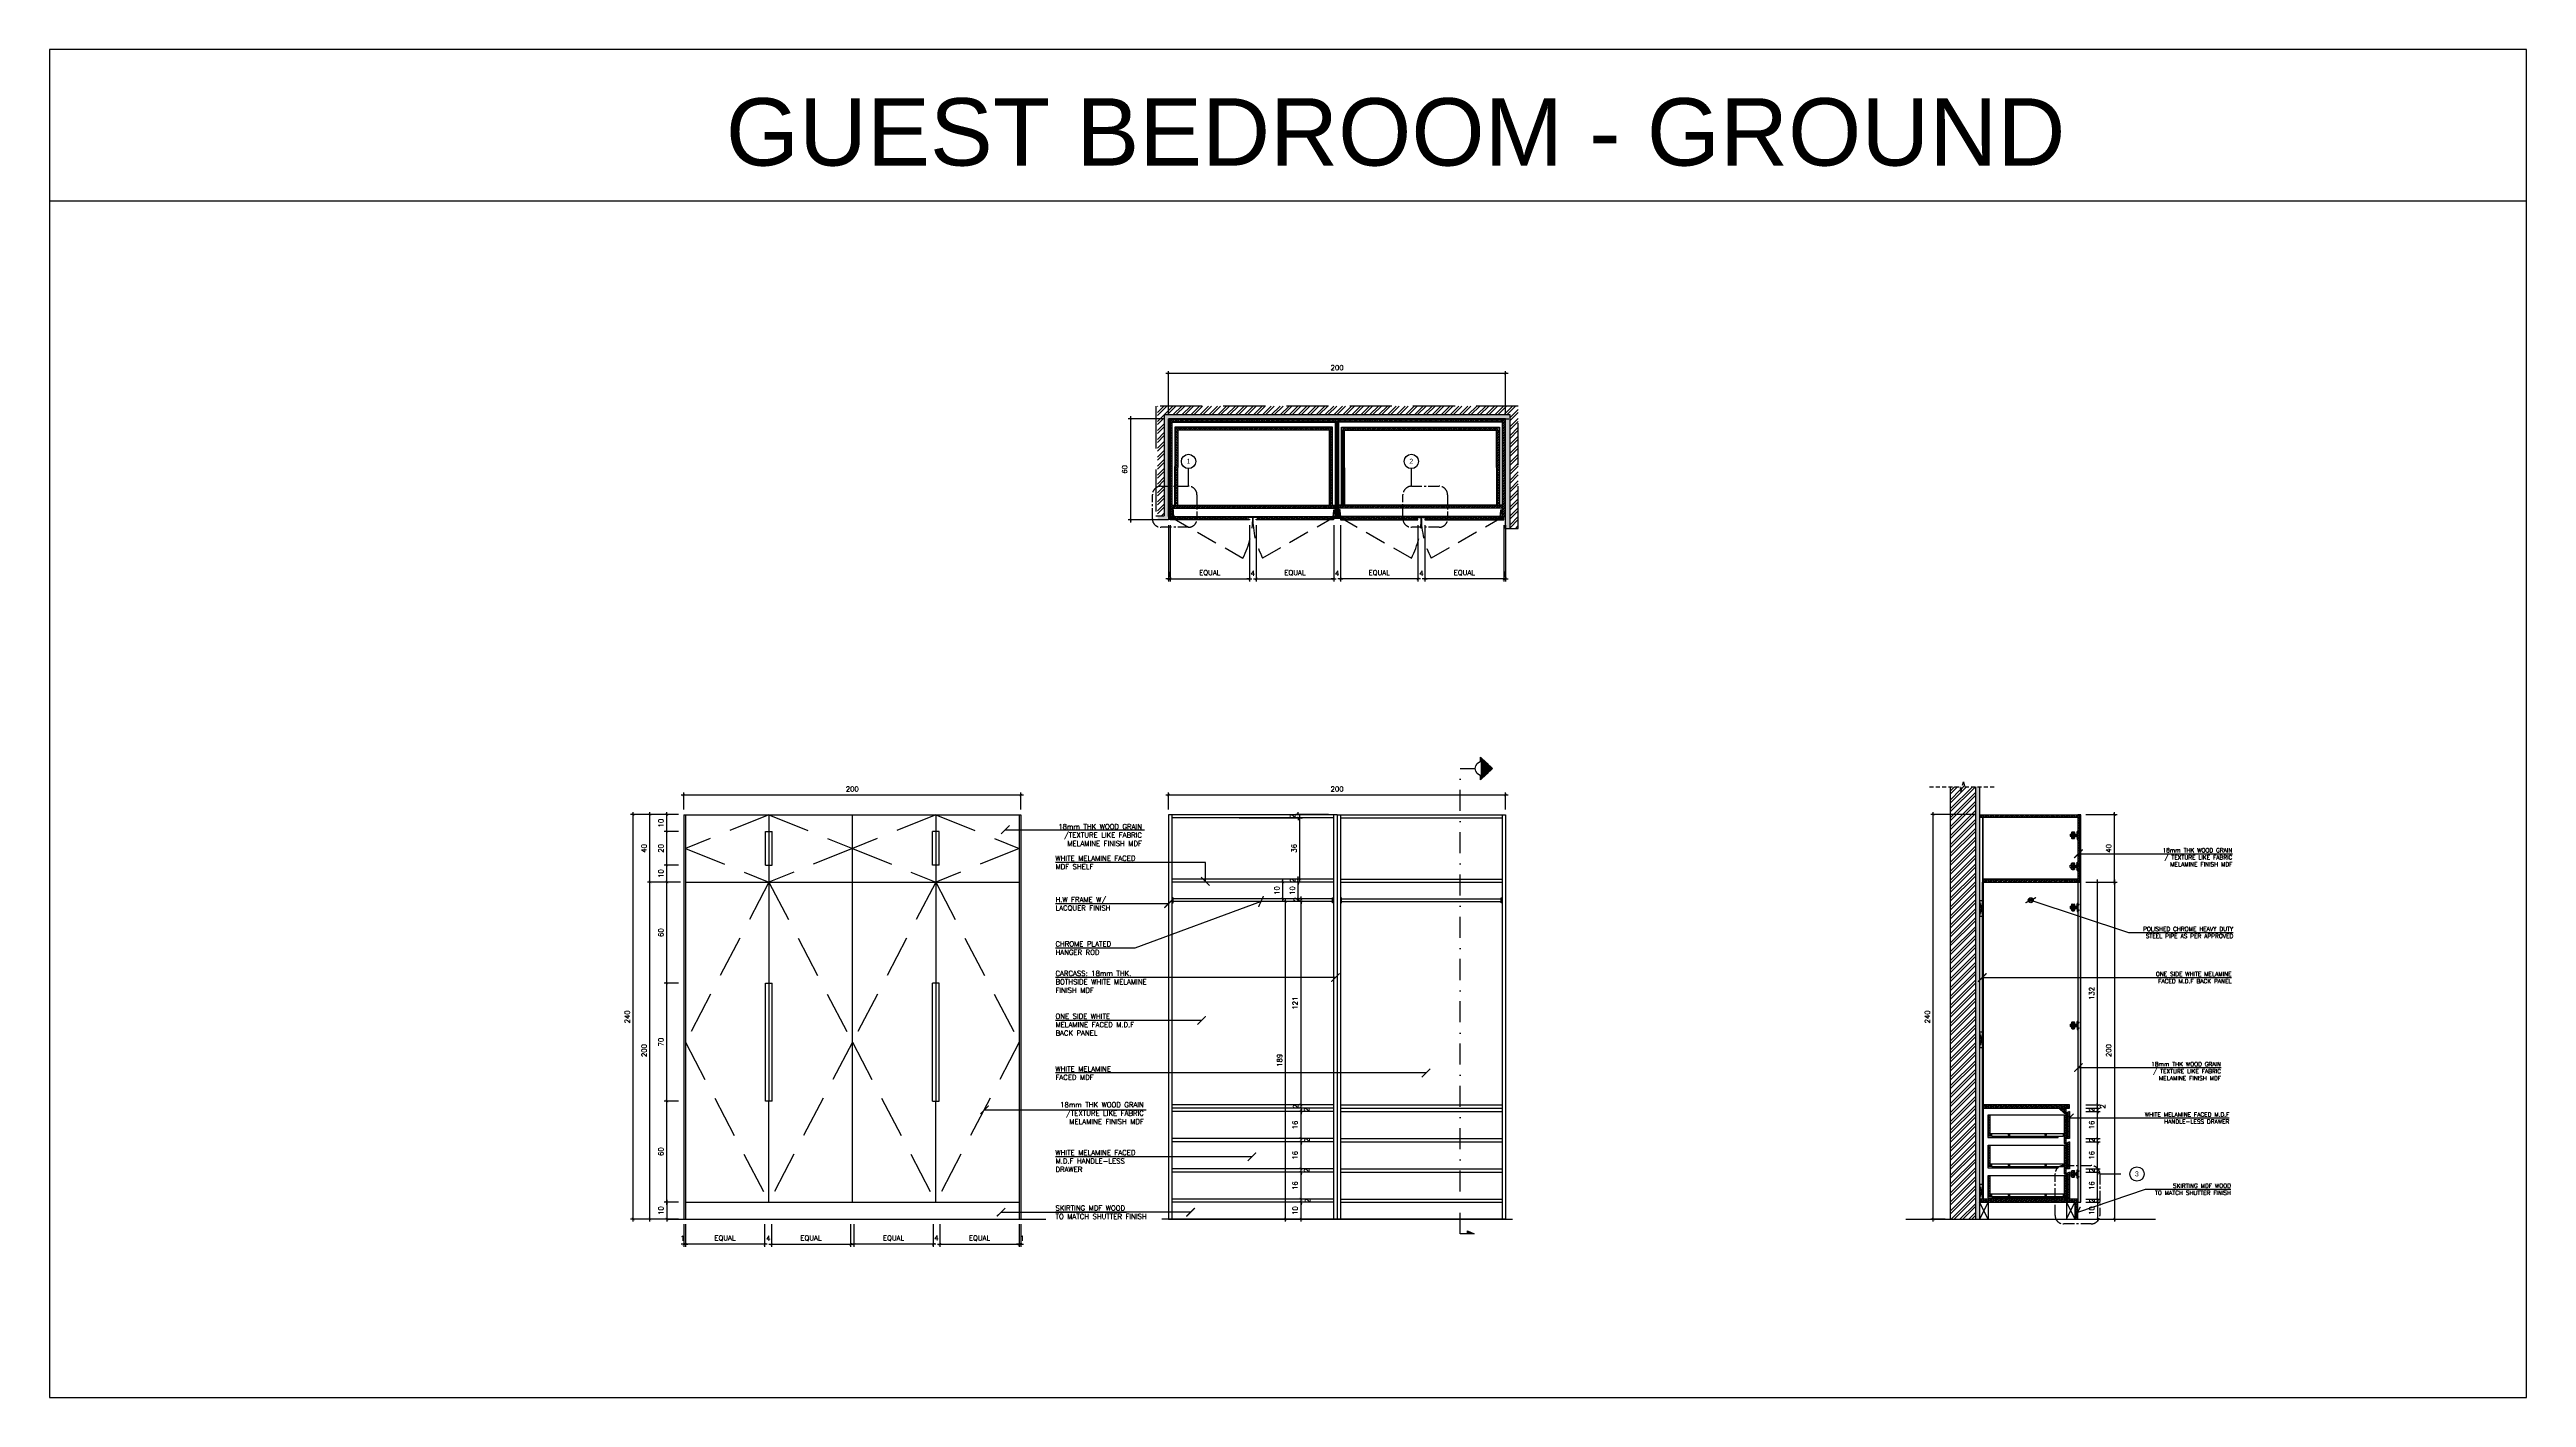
# Model space of a CAD drawing. Header units: centimetres. Extents: x -1287 to 4833, y -4090 to 0.
# Drawn here: x 0 to 1469, y -800 to 0 of the extents above; entities that cross this region are included whole.
import ezdxf
from ezdxf.enums import TextEntityAlignment as Align

# ---------------------------------------------------------------- set-up
doc = ezdxf.new("R2010")
doc.units = ezdxf.units.CM
doc.header["$LTSCALE"] = 100
doc.header["$MEASUREMENT"] = 0
for name, pattern in [('CENTER', [2, 1.25, -0.25, 0.25, -0.25]), ('DASHDOT', [1, 0.5, -0.25, 0, -0.25]), ('HIDDEN', [0.375, 0.25, -0.125])]:
    doc.linetypes.add(name, pattern=pattern)
for name, color, linetype in [('CABINET', 4, 'Continuous'), ('DIM IN', 1, 'Continuous'), ('HATCH', 1, 'Continuous'), ('HIDDEN', 8, 'HIDDEN'), ('ID_TitleBlock-Text', 3, 'Continuous'), ('PLASTER', 8, 'Continuous'), ('SECTION LINE', 6, 'DASHDOT'), ('TEXT', 3, 'Continuous'), ('WALL SECTION Y-Y FOR XREF$0$TEXT', 3, 'Continuous'), ('WALL-01', 7, 'Continuous'), ('WALL-03', 2, 'Continuous'), ('WALL-04', 1, 'Continuous')]:
    doc.layers.add(name, color=color, linetype=linetype)
doc.styles.add('ART', font='arial.ttf')
doc.styles.add('ROMANS', font='romans')
doc.styles.add('WALL SECTION Y-Y FOR XREF$0$ART', font='arial.ttf')
doc.styles.add('WALL SECTION Y-Y FOR XREF$0$PL18', font='romans.shx', dxfattribs={"height": 18})
doc.dimstyles.new('AS-17-100', dxfattribs={"dimtxt": 10, "dimasz": 5, "dimexe": 10, "dimexo": 10, "dimgap": 6, "dimtad": 1, "dimtoh": 1, "dimdec": 0, "dimdsep": 46, "dimtxsty": 'ROMANS', "dimblk1": 'ARCHTICK', "dimblk2": 'ARCHTICK', "dimsah": 1, "dimcen": 25, "dimdle": 10, "dimclrd": 1, "dimclre": 1, "dimclrt": 2, "dimadec": 0, "dimazin": 0, "dimtfac": 1, "dimtdec": 0, "dimtofl": 0, "dimtmove": 2, "dimatfit": 3, "dimldrblk": 'ARCHTICK', "dimfxl": 1, "dimtolj": 1, "dimtzin": 0, "dimarcsym": 0})
doc.dimstyles.new('WALL SECTION Y-Y FOR XREF$0$18-MH-100', dxfattribs={"dimtxt": 18, "dimasz": 12, "dimexe": 15, "dimexo": 15, "dimgap": 6, "dimtad": 1, "dimtoh": 1, "dimdec": 0, "dimzin": 0, "dimdsep": 46, "dimtxsty": 'WALL SECTION Y-Y FOR XREF$0$PL18', "dimblk1": 'WALL SECTION Y-Y FOR XREF$0$_ARCHTICK', "dimblk2": 'WALL SECTION Y-Y FOR XREF$0$_ARCHTICK', "dimsah": 1, "dimcen": 25, "dimdle": 15, "dimclrd": 1, "dimclre": 1, "dimclrt": 2, "dimadec": 0, "dimazin": 0, "dimtfac": 1, "dimtdec": 0, "dimtmove": 2, "dimatfit": 3, "dimldrblk": 'WALL SECTION Y-Y FOR XREF$0$_ARCHTICK', "dimfxl": 1, "dimtolj": 1, "dimtzin": 0, "dimarcsym": 0})
pattern_1 = [(180, (32.7211, 1600), (2e-16, 1.5), [2.5, -0.5]), (180, (33.2211, 1600.5), (2e-16, 1.5), [1.5, -0.375, 0.75, -0.375]), (180, (33.9711, 1601), (2e-16, 1.5), [2.5, -0.5])]
pattern_2 = [(180, (32.2211, 1600), (2e-16, 1.5), [2.5, -0.5]), (180, (32.7211, 1600.5), (2e-16, 1.5), [1.5, -0.375, 0.75, -0.375]), (180, (33.4711, 1601), (2e-16, 1.5), [2.5, -0.5])]
pattern_3 = [(180, (620.829, -96.943), (2e-16, 1.5), [2.5, -0.5]), (180, (621.329, -96.443), (2e-16, 1.5), [1.5, -0.375, 0.75, -0.375]), (180, (622.079, -95.943), (2e-16, 1.5), [2.5, -0.5])]
pattern_4 = [(180, (792.2032, 525.1337), (2e-16, 1.5), [2.5, -0.5]), (180, (792.7032, 525.6337), (2e-16, 1.5), [1.5, -0.375, 0.75, -0.375]), (180, (793.4532, 526.1337), (2e-16, 1.5), [2.5, -0.5])]
pattern_5 = [(180, (792.2032, 545.1337), (2e-16, 1.5), [2.5, -0.5]), (180, (792.7032, 545.6337), (2e-16, 1.5), [1.5, -0.375, 0.75, -0.375]), (180, (793.4532, 546.1337), (2e-16, 1.5), [2.5, -0.5])]
pattern_6 = [(180, (792.2032, 544.7337), (2e-16, 1.5), [2.5, -0.5]), (180, (792.7032, 545.2337), (2e-16, 1.5), [1.5, -0.375, 0.75, -0.375]), (180, (793.4532, 545.7337), (2e-16, 1.5), [2.5, -0.5])]
pattern_7 = [(180, (33.7211, 1600), (2e-16, 1.5), [2.5, -0.5]), (180, (34.2211, 1600.5), (2e-16, 1.5), [1.5, -0.375, 0.75, -0.375]), (180, (34.9711, 1601), (2e-16, 1.5), [2.5, -0.5])]

# ---------------------------------------------------------------- blocks, each defined once
blk = doc.blocks.new('_ARCHTICK')
at = {"color": 0, "linetype": 'ByBlock', "const_width": 0.15}
blk.add_lwpolyline([(-0.5, -0.5), (0.5, 0.5)], dxfattribs=at)
blk = doc.blocks.new('*D428')
at = {"layer": 'Defpoints', "color": 0, "transparency": 16777216}
for p in [(663.8, -219.2), (641.3, -279.2), (664.8, -279.2)]:
    blk.add_point(p, dxfattribs=at)
at = {"layer": 'DIM IN', "color": 1, "lineweight": -2, "transparency": 16777216}
for p, q in [((660.8, -219.2), (639.8, -219.2)), ((641.3, -217.7), (641.3, -280.7)), ((661.8, -279.2), (639.8, -279.2))]:
    blk.add_line(p, q, dxfattribs=at)
at = {"layer": 'DIM IN', "color": 1, "lineweight": -2, "transparency": 16777216, "xscale": 1.5, "yscale": 1.5, "zscale": 1.5}
for p, rotation in [((641.3, -219.2), 90), ((641.3, -279.2), 270)]:
    blk.add_blockref('_ARCHTICK', p, dxfattribs=dict(at, rotation=rotation))
at = {"layer": 'DIM IN', "color": 2, "transparency": 16777216, "insert": (637.8, -249.2), "char_height": 3, "attachment_point": 5, "rotation": 90, "style": 'ROMANS'}
blk.add_mtext('\\A1;60', dxfattribs=at)
blk = doc.blocks.new('*D429')
at = {"layer": 'Defpoints', "color": 0, "transparency": 16777216}
for p in [(663.8, -279.2), (664.8, -279.2), (664.8, -314.2)]:
    blk.add_point(p, dxfattribs=at)
at = {"layer": 'DIM IN', "color": 1, "lineweight": -2, "transparency": 16777216}
for p, q in [((663.8, -282.2), (663.8, -315.7)), ((664.8, -282.2), (664.8, -315.7)), ((663.8, -314.2), (662.3, -314.2)), ((664.8, -314.2), (666.3, -314.2))]:
    blk.add_line(p, q, dxfattribs=at)
at = {"layer": 'DIM IN', "color": 1, "lineweight": -2, "transparency": 16777216, "xscale": 1.5, "yscale": 1.5, "zscale": 1.5}
blk.add_blockref('_ARCHTICK', (663.8, -314.2), dxfattribs=at)
at = {"layer": 'DIM IN', "color": 1, "lineweight": -2, "transparency": 16777216, "xscale": 1.5, "yscale": 1.5, "zscale": 1.5, "rotation": 180}
blk.add_blockref('_ARCHTICK', (664.8, -314.2), dxfattribs=at)
at = {"layer": 'DIM IN', "color": 2, "transparency": 16777216, "insert": (664.3, -311.5), "char_height": 3, "attachment_point": 5, "style": 'ROMANS'}
blk.add_mtext('\\A1;1', dxfattribs=at)
blk = doc.blocks.new('*D430')
at = {"layer": 'Defpoints', "color": 0, "transparency": 16777216}
for p in [(664.8, -279.2), (711.8, -279.2), (711.8, -314.2)]:
    blk.add_point(p, dxfattribs=at)
at = {"layer": 'DIM IN', "color": 1, "lineweight": -2, "transparency": 16777216}
for p, q in [((664.8, -282.2), (664.8, -315.7)), ((711.8, -282.2), (711.8, -315.7)), ((663.3, -314.2), (713.3, -314.2))]:
    blk.add_line(p, q, dxfattribs=at)
at = {"layer": 'DIM IN', "color": 1, "lineweight": -2, "transparency": 16777216, "xscale": 1.5, "yscale": 1.5, "zscale": 1.5, "rotation": 180}
blk.add_blockref('_ARCHTICK', (664.8, -314.2), dxfattribs=at)
at = {"layer": 'DIM IN', "color": 1, "lineweight": -2, "transparency": 16777216, "xscale": 1.5, "yscale": 1.5, "zscale": 1.5}
blk.add_blockref('_ARCHTICK', (711.8, -314.2), dxfattribs=at)
at = {"layer": 'DIM IN', "color": 2, "transparency": 16777216, "insert": (688.3, -310.6), "char_height": 3, "attachment_point": 5, "style": 'ROMANS'}
blk.add_mtext('\\A1;EQUAL', dxfattribs=at)
blk = doc.blocks.new('*D431')
at = {"layer": 'Defpoints', "color": 0, "transparency": 16777216}
for p in [(711.8, -279.2), (715.8, -279.2), (715.8, -314.2)]:
    blk.add_point(p, dxfattribs=at)
at = {"layer": 'DIM IN', "color": 1, "lineweight": -2, "transparency": 16777216}
for p, q in [((711.8, -282.2), (711.8, -315.7)), ((715.8, -282.2), (715.8, -315.7)), ((711.8, -314.2), (710.3, -314.2)), ((715.8, -314.2), (717.3, -314.2))]:
    blk.add_line(p, q, dxfattribs=at)
at = {"layer": 'DIM IN', "color": 1, "lineweight": -2, "transparency": 16777216, "xscale": 1.5, "yscale": 1.5, "zscale": 1.5}
blk.add_blockref('_ARCHTICK', (711.8, -314.2), dxfattribs=at)
at = {"layer": 'DIM IN', "color": 1, "lineweight": -2, "transparency": 16777216, "xscale": 1.5, "yscale": 1.5, "zscale": 1.5, "rotation": 180}
blk.add_blockref('_ARCHTICK', (715.8, -314.2), dxfattribs=at)
at = {"layer": 'DIM IN', "color": 2, "transparency": 16777216, "insert": (713.8, -310.8), "char_height": 3, "attachment_point": 5, "style": 'ROMANS'}
blk.add_mtext('\\A1;4', dxfattribs=at)
blk = doc.blocks.new('*D432')
at = {"layer": 'Defpoints', "color": 0, "transparency": 16777216}
for p in [(715.8, -279.2), (761.8, -279.2), (761.8, -314.2)]:
    blk.add_point(p, dxfattribs=at)
at = {"layer": 'DIM IN', "color": 1, "lineweight": -2, "transparency": 16777216}
for p, q in [((715.8, -282.2), (715.8, -315.7)), ((761.8, -282.2), (761.8, -315.7)), ((714.3, -314.2), (763.3, -314.2))]:
    blk.add_line(p, q, dxfattribs=at)
at = {"layer": 'DIM IN', "color": 1, "lineweight": -2, "transparency": 16777216, "xscale": 1.5, "yscale": 1.5, "zscale": 1.5, "rotation": 180}
blk.add_blockref('_ARCHTICK', (715.8, -314.2), dxfattribs=at)
at = {"layer": 'DIM IN', "color": 1, "lineweight": -2, "transparency": 16777216, "xscale": 1.5, "yscale": 1.5, "zscale": 1.5}
blk.add_blockref('_ARCHTICK', (761.8, -314.2), dxfattribs=at)
at = {"layer": 'DIM IN', "color": 2, "transparency": 16777216, "insert": (738.8, -310.6), "char_height": 3, "attachment_point": 5, "style": 'ROMANS'}
blk.add_mtext('\\A1;EQUAL', dxfattribs=at)
blk = doc.blocks.new('*D206')
at = {"layer": 'Defpoints', "color": 0, "transparency": 16777216}
for p in [(761.8, -279.2), (765.8, -279.2), (765.8, -314.2)]:
    blk.add_point(p, dxfattribs=at)
at = {"layer": 'DIM IN', "color": 1, "lineweight": -2, "transparency": 16777216}
for p, q in [((761.8, -282.2), (761.8, -315.7)), ((765.8, -282.2), (765.8, -315.7)), ((761.8, -314.2), (760.3, -314.2)), ((765.8, -314.2), (767.3, -314.2))]:
    blk.add_line(p, q, dxfattribs=at)
at = {"layer": 'DIM IN', "color": 1, "lineweight": -2, "transparency": 16777216, "xscale": 1.5, "yscale": 1.5, "zscale": 1.5}
blk.add_blockref('_ARCHTICK', (761.8, -314.2), dxfattribs=at)
at = {"layer": 'DIM IN', "color": 1, "lineweight": -2, "transparency": 16777216, "xscale": 1.5, "yscale": 1.5, "zscale": 1.5, "rotation": 180}
blk.add_blockref('_ARCHTICK', (765.8, -314.2), dxfattribs=at)
at = {"layer": 'DIM IN', "color": 2, "transparency": 16777216, "insert": (763.8, -310.8), "char_height": 3, "attachment_point": 5, "style": 'ROMANS'}
blk.add_mtext('\\A1;4', dxfattribs=at)
blk = doc.blocks.new('*D207')
at = {"layer": 'Defpoints', "color": 0, "transparency": 16777216}
for p in [(356.2, -494.1), (376.2, -494.1), (376.2, -694.1)]:
    blk.add_point(p, dxfattribs=at)
at = {"layer": 'DIM IN', "color": 1, "lineweight": -2, "transparency": 16777216}
for p, q in [((373.2, -494.1), (354.7, -494.1)), ((356.2, -695.6), (356.2, -492.6)), ((373.2, -694.1), (354.7, -694.1))]:
    blk.add_line(p, q, dxfattribs=at)
at = {"layer": 'DIM IN', "color": 1, "lineweight": -2, "transparency": 16777216, "xscale": 1.5, "yscale": 1.5, "zscale": 1.5}
for p, rotation in [((356.2, -494.1), 90), ((356.2, -694.1), 270)]:
    blk.add_blockref('_ARCHTICK', p, dxfattribs=dict(at, rotation=rotation))
at = {"layer": 'DIM IN', "color": 2, "transparency": 16777216, "insert": (352.7, -594.1), "char_height": 3, "attachment_point": 5, "rotation": 90, "style": 'ROMANS'}
blk.add_mtext('\\A1;200', dxfattribs=at)
blk = doc.blocks.new('*D208')
at = {"layer": 'Defpoints', "color": 0, "transparency": 16777216}
for p in [(366.2, -554.1), (376.2, -554.1), (376.2, -624.1)]:
    blk.add_point(p, dxfattribs=at)
at = {"layer": 'DIM IN', "color": 1, "lineweight": -2, "transparency": 16777216}
for p, q in [((373.2, -554.1), (364.7, -554.1)), ((366.2, -625.6), (366.2, -552.6)), ((373.2, -624.1), (364.7, -624.1))]:
    blk.add_line(p, q, dxfattribs=at)
at = {"layer": 'DIM IN', "color": 1, "lineweight": -2, "transparency": 16777216, "xscale": 1.5, "yscale": 1.5, "zscale": 1.5}
for p, rotation in [((366.2, -554.1), 90), ((366.2, -624.1), 270)]:
    blk.add_blockref('_ARCHTICK', p, dxfattribs=dict(at, rotation=rotation))
at = {"layer": 'DIM IN', "color": 2, "transparency": 16777216, "insert": (362.7, -589.1), "char_height": 3, "attachment_point": 5, "rotation": 90, "style": 'ROMANS'}
blk.add_mtext('\\A1;70', dxfattribs=at)
blk = doc.blocks.new('*D209')
at = {"layer": 'Defpoints', "color": 0, "transparency": 16777216}
for p in [(346.2, -454.1), (376.2, -454.1), (376.2, -694.1)]:
    blk.add_point(p, dxfattribs=at)
at = {"layer": 'DIM IN', "color": 1, "lineweight": -2, "transparency": 16777216}
for p, q in [((373.2, -454.1), (344.7, -454.1)), ((346.2, -695.6), (346.2, -452.6)), ((373.2, -694.1), (344.7, -694.1))]:
    blk.add_line(p, q, dxfattribs=at)
at = {"layer": 'DIM IN', "color": 1, "lineweight": -2, "transparency": 16777216, "xscale": 1.5, "yscale": 1.5, "zscale": 1.5}
for p, rotation in [((346.2, -454.1), 90), ((346.2, -694.1), 270)]:
    blk.add_blockref('_ARCHTICK', p, dxfattribs=dict(at, rotation=rotation))
at = {"layer": 'DIM IN', "color": 2, "transparency": 16777216, "insert": (342.7, -574.1), "char_height": 3, "attachment_point": 5, "rotation": 90, "style": 'ROMANS'}
blk.add_mtext('\\A1;240', dxfattribs=at)
blk = doc.blocks.new('*D210')
at = {"layer": 'Defpoints', "color": 0, "transparency": 16777216}
for p in [(366.2, -624.1), (376.2, -624.1), (376.2, -684.1)]:
    blk.add_point(p, dxfattribs=at)
at = {"layer": 'DIM IN', "color": 1, "lineweight": -2, "transparency": 16777216}
for p, q in [((373.2, -624.1), (364.7, -624.1)), ((366.2, -685.6), (366.2, -622.6)), ((373.2, -684.1), (364.7, -684.1))]:
    blk.add_line(p, q, dxfattribs=at)
at = {"layer": 'DIM IN', "color": 1, "lineweight": -2, "transparency": 16777216, "xscale": 1.5, "yscale": 1.5, "zscale": 1.5}
for p, rotation in [((366.2, -624.1), 90), ((366.2, -684.1), 270)]:
    blk.add_blockref('_ARCHTICK', p, dxfattribs=dict(at, rotation=rotation))
at = {"layer": 'DIM IN', "color": 2, "transparency": 16777216, "insert": (362.7, -654.1), "char_height": 3, "attachment_point": 5, "rotation": 90, "style": 'ROMANS'}
blk.add_mtext('\\A1;60', dxfattribs=at)
blk = doc.blocks.new('*D211')
at = {"layer": 'Defpoints', "color": 0, "transparency": 16777216}
for p in [(376.2, -694.1), (377.2, -694.1), (377.2, -709.1)]:
    blk.add_point(p, dxfattribs=at)
at = {"layer": 'DIM IN', "color": 1, "lineweight": -2, "transparency": 16777216}
for p, q in [((376.2, -697.1), (376.2, -710.6)), ((377.2, -697.1), (377.2, -710.6)), ((376.2, -709.1), (374.7, -709.1)), ((377.2, -709.1), (378.7, -709.1))]:
    blk.add_line(p, q, dxfattribs=at)
at = {"layer": 'DIM IN', "color": 1, "lineweight": -2, "transparency": 16777216, "xscale": 1.5, "yscale": 1.5, "zscale": 1.5}
blk.add_blockref('_ARCHTICK', (376.2, -709.1), dxfattribs=at)
at = {"layer": 'DIM IN', "color": 1, "lineweight": -2, "transparency": 16777216, "xscale": 1.5, "yscale": 1.5, "zscale": 1.5, "rotation": 180}
blk.add_blockref('_ARCHTICK', (377.2, -709.1), dxfattribs=at)
at = {"layer": 'DIM IN', "color": 2, "transparency": 16777216, "insert": (375.5, -705.5), "char_height": 3, "attachment_point": 5, "style": 'ROMANS'}
blk.add_mtext('\\A1;1', dxfattribs=at)
blk = doc.blocks.new('*D212')
at = {"layer": 'Defpoints', "color": 0, "transparency": 16777216}
for p in [(424.2, -694.1), (428.2, -694.1), (428.2, -709.1)]:
    blk.add_point(p, dxfattribs=at)
at = {"layer": 'DIM IN', "color": 1, "lineweight": -2, "transparency": 16777216}
for p, q in [((424.2, -697.1), (424.2, -710.6)), ((428.2, -697.1), (428.2, -710.6)), ((424.2, -709.1), (422.7, -709.1)), ((428.2, -709.1), (429.7, -709.1))]:
    blk.add_line(p, q, dxfattribs=at)
at = {"layer": 'DIM IN', "color": 1, "lineweight": -2, "transparency": 16777216, "xscale": 1.5, "yscale": 1.5, "zscale": 1.5}
blk.add_blockref('_ARCHTICK', (424.2, -709.1), dxfattribs=at)
at = {"layer": 'DIM IN', "color": 1, "lineweight": -2, "transparency": 16777216, "xscale": 1.5, "yscale": 1.5, "zscale": 1.5, "rotation": 180}
blk.add_blockref('_ARCHTICK', (428.2, -709.1), dxfattribs=at)
at = {"layer": 'DIM IN', "color": 2, "transparency": 16777216, "insert": (426.4, -705.5), "char_height": 3, "attachment_point": 5, "style": 'ROMANS'}
blk.add_mtext('\\A1;4', dxfattribs=at)
blk = doc.blocks.new('*D213')
at = {"layer": 'Defpoints', "color": 0, "transparency": 16777216}
for p in [(428.2, -694.1), (475.2, -694.1), (475.2, -709.1)]:
    blk.add_point(p, dxfattribs=at)
at = {"layer": 'DIM IN', "color": 1, "lineweight": -2, "transparency": 16777216}
for p, q in [((428.2, -697.1), (428.2, -710.6)), ((475.2, -697.1), (475.2, -710.6)), ((426.7, -709.1), (476.7, -709.1))]:
    blk.add_line(p, q, dxfattribs=at)
at = {"layer": 'DIM IN', "color": 1, "lineweight": -2, "transparency": 16777216, "xscale": 1.5, "yscale": 1.5, "zscale": 1.5, "rotation": 180}
blk.add_blockref('_ARCHTICK', (428.2, -709.1), dxfattribs=at)
at = {"layer": 'DIM IN', "color": 1, "lineweight": -2, "transparency": 16777216, "xscale": 1.5, "yscale": 1.5, "zscale": 1.5}
blk.add_blockref('_ARCHTICK', (475.2, -709.1), dxfattribs=at)
at = {"layer": 'DIM IN', "color": 2, "transparency": 16777216, "insert": (451.7, -705.5), "char_height": 3, "attachment_point": 5, "style": 'ROMANS'}
blk.add_mtext('\\A1;EQUAL', dxfattribs=at)
blk = doc.blocks.new('*D214')
at = {"layer": 'Defpoints', "color": 0, "transparency": 16777216}
for p in [(377.2, -694.1), (424.2, -694.1), (377.2, -709.1)]:
    blk.add_point(p, dxfattribs=at)
at = {"layer": 'DIM IN', "color": 1, "lineweight": -2, "transparency": 16777216}
for p, q in [((377.2, -697.1), (377.2, -710.6)), ((424.2, -697.1), (424.2, -710.6)), ((425.7, -709.1), (375.7, -709.1))]:
    blk.add_line(p, q, dxfattribs=at)
at = {"layer": 'DIM IN', "color": 1, "lineweight": -2, "transparency": 16777216, "xscale": 1.5, "yscale": 1.5, "zscale": 1.5, "rotation": 180}
blk.add_blockref('_ARCHTICK', (377.2, -709.1), dxfattribs=at)
at = {"layer": 'DIM IN', "color": 1, "lineweight": -2, "transparency": 16777216, "xscale": 1.5, "yscale": 1.5, "zscale": 1.5}
blk.add_blockref('_ARCHTICK', (424.2, -709.1), dxfattribs=at)
at = {"layer": 'DIM IN', "color": 2, "transparency": 16777216, "insert": (400.7, -705.5), "char_height": 3, "attachment_point": 5, "style": 'ROMANS'}
blk.add_mtext('\\A1;EQUAL', dxfattribs=at)
blk = doc.blocks.new('*D215')
at = {"layer": 'Defpoints', "color": 0, "transparency": 16777216}
for p in [(356.2, -454.1), (376.2, -454.1), (377.2, -494.1)]:
    blk.add_point(p, dxfattribs=at)
at = {"layer": 'DIM IN', "color": 1, "lineweight": -2, "transparency": 16777216}
for p, q in [((373.2, -454.1), (354.7, -454.1)), ((356.2, -495.6), (356.2, -452.6)), ((374.2, -494.1), (354.7, -494.1))]:
    blk.add_line(p, q, dxfattribs=at)
at = {"layer": 'DIM IN', "color": 1, "lineweight": -2, "transparency": 16777216, "xscale": 1.5, "yscale": 1.5, "zscale": 1.5}
for p, rotation in [((356.2, -454.1), 90), ((356.2, -494.1), 270)]:
    blk.add_blockref('_ARCHTICK', p, dxfattribs=dict(at, rotation=rotation))
at = {"layer": 'DIM IN', "color": 2, "transparency": 16777216, "insert": (352.7, -474.1), "char_height": 3, "attachment_point": 5, "rotation": 90, "style": 'ROMANS'}
blk.add_mtext('\\A1;40', dxfattribs=at)
blk = doc.blocks.new('*D216')
at = {"layer": 'Defpoints', "color": 0, "transparency": 16777216}
for p in [(376.2, -684.1), (366.2, -694.1), (376.2, -694.1)]:
    blk.add_point(p, dxfattribs=at)
at = {"layer": 'DIM IN', "color": 1, "lineweight": -2, "transparency": 16777216}
for p, q in [((373.2, -684.1), (364.7, -684.1)), ((366.2, -682.6), (366.2, -695.6)), ((373.2, -694.1), (364.7, -694.1))]:
    blk.add_line(p, q, dxfattribs=at)
at = {"layer": 'DIM IN', "color": 1, "lineweight": -2, "transparency": 16777216, "xscale": 1.5, "yscale": 1.5, "zscale": 1.5}
for p, rotation in [((366.2, -684.1), 90), ((366.2, -694.1), 270)]:
    blk.add_blockref('_ARCHTICK', p, dxfattribs=dict(at, rotation=rotation))
at = {"layer": 'DIM IN', "color": 2, "transparency": 16777216, "insert": (362.7, -689.1), "char_height": 3, "attachment_point": 5, "rotation": 90, "style": 'ROMANS'}
blk.add_mtext('\\A1;10', dxfattribs=at)
blk = doc.blocks.new('*U7')
at = {"layer": 'CABINET', "color": 8, "ltscale": 0.009}
blk.add_line((0.9, 0), (1.7, 0), dxfattribs=at)
for points in [[(0, 0), (1.6, 0), (1.6, -0.6), (0, -0.6)], [(0.5, 3.5), (0.4, 3.5), (0.4, 3.4), (0.2, 3.4), (0.2, 3.3), (0.4, 3.3), (0.4, 3.3), (0.4, 3.3), (0.5, 3.2), (0.5, 3.2), (0.5, 3.2), (0.5, 3.2), (0.5, 3.2), (0.5, 1.6), (0.5, 1.6), (0.5, 1.6), (0.5, 1.6), (0.5, 1.5), (0.4, 1.5), (0.4, 1.5), (0.4, 1.5), (0.4, 1.5), (0.4, 1.5), (0.2, 1.5), (0.2, 1.1), (0.3, 1.1), (0.3, 1.4), (0.3, 1.4), (0.3, 1.4), (0.3, 1.4), (0.3, 1.4), (0.4, 1.4), (0.4, 1.5), (0.4, 1.5), (0.4, 1.5), (0.5, 1.5), (0.5, 1.5), (0.5, 1.5), (0.5, 1.5), (0.5, 1.5), (0.5, 1.5), (0.5, 1.6), (0.5, 1.6), (0.5, 1.6)], [(0.5, 3.2), (0.5, 3.2), (0.5, 3.2), (0.5, 3.2), (0.5, 3.2), (0.4, 3.3), (0.4, 3.3), (0.4, 3.3), (0.4, 3.3), (0.4, 3.3), (0.4, 3.3), (0.2, 3.3), (0.2, 2.8), (0.3, 2.8), (0.4, 2.8), (0.4, 2.8), (0.4, 2.8), (0.4, 2.8), (0.4, 2.8), (0.4, 2.8), (0.4, 2.8), (0.4, 2.7), (0.4, 2.7), (0.4, 2.7), (0.4, 2), (0.4, 2), (0.4, 1.9), (0.4, 1.9), (0.4, 1.9), (0.4, 1.9), (0.4, 1.9), (0.4, 1.9), (0.4, 1.9), (0.4, 1.9), (0.3, 1.9), (0.2, 1.9), (0.2, 1.5), (0.4, 1.5), (0.4, 1.5), (0.4, 1.5), (0.4, 1.5), (0.4, 1.5), (0.5, 1.5), (0.5, 1.6), (0.5, 1.6), (0.5, 1.6), (0.5, 1.6)], [(0.4, 2.7), (0.4, 2.7), (0.4, 2.7), (0.4, 2.8), (0.4, 2.8), (0.4, 2.8), (0.4, 2.8), (0.4, 2.8), (0.4, 2.8), (0.4, 2.8), (0.3, 2.8), (0.2, 2.8), (0.2, 1.9), (0.3, 1.9), (0.4, 1.9), (0.4, 1.9), (0.4, 1.9), (0.4, 1.9), (0.4, 1.9), (0.4, 1.9), (0.4, 1.9), (0.4, 1.9), (0.4, 2), (0.4, 2)], [(1.1, 4), (0.6, 4), (0.6, 4), (0.6, 4), (0.6, 4), (0.6, 4), (0.6, 4), (0.6, 4), (0.6, 4), (0.5, 3.9), (0.5, 3.9), (0.5, 1.6), (0.5, 1.6), (0.5, 1.6), (0.5, 1.6), (0.5, 1.5), (0.5, 1.5), (0.5, 1.5), (0.5, 1.5), (0.5, 1.5), (0.5, 1.5), (0.4, 1.5), (0.4, 1.5), (0.4, 1.5), (0.4, 1.4), (0.3, 1.4), (0.3, 1.4), (0.3, 1.4), (0.3, 1.4), (0.3, 1.4), (0.3, 1.4), (0.3, 1.4), (0.3, 0.4), (0.3, 0.4), (0.3, 0.4), (0.3, 0.4), (0.3, 0.3), (0.3, 0.3), (0.3, 0.3), (0.4, 0.3), (0.4, 0.2), (0.4, 0.2), (0.4, 0.2), (0.7, 0.2), (1, 0.2), (1, 0.2), (1.5, 0.2), (1.5, 0.4), (1.5, 0.4), (1.5, 0.4), (1.5, 0.4), (1.5, 0.5), (1.5, 0.5), (1.5, 0.5), (1.5, 0.5), (1.5, 0.6), (1.4, 0.6), (1.4, 0.6), (1.4, 0.6), (1.4, 0.7), (1.4, 0.7), (1.3, 0.7), (1.3, 0.7), (1.3, 0.8), (1.3, 0.8), (1.3, 0.9), (1.2, 0.9), (1.2, 1)], [(0.5, 3.7), (0.5, 3.7), (0.5, 3.7), (0.5, 3.7), (0.4, 3.7), (0.4, 3.7), (0.4, 3.6), (0.4, 3.6), (0.4, 3.6), (0.4, 3.6), (0.4, 3.4), (0.4, 3.4), (0.4, 3.5), (0.5, 3.5)], [(1.7, 0.1), (1.7, 0.2), (1.7, 0.2), (1.7, 0.2), (1.7, 0.2), (1.7, 0.2), (1.7, 0.2), (1, 0.2), (1, 0.2), (0.9, 0.2), (0.9, 0.2), (0.9, 0.2), (0.9, 0.2), (0.9, 0.1), (0.9, 0.1), (0.9, 0.1), (0.9, 0.1), (0.9, 0.1), (0.9, 0), (1.7, 0), (1.7, 0.1), (1.7, 0.1), (1.7, 0.1), (1.7, 0.1)]]:
    blk.add_lwpolyline(points, close=True, dxfattribs=at)
blk = doc.blocks.new('*D217')
at = {"layer": 'Defpoints', "color": 0, "transparency": 16777216}
for p in [(366.2, -494.1), (376.2, -494.1), (376.2, -554.1)]:
    blk.add_point(p, dxfattribs=at)
at = {"layer": 'DIM IN', "color": 1, "lineweight": -2, "transparency": 16777216}
for p, q in [((373.2, -494.1), (364.7, -494.1)), ((366.2, -555.6), (366.2, -492.6)), ((373.2, -554.1), (364.7, -554.1))]:
    blk.add_line(p, q, dxfattribs=at)
at = {"layer": 'DIM IN', "color": 1, "lineweight": -2, "transparency": 16777216, "xscale": 1.5, "yscale": 1.5, "zscale": 1.5}
for p, rotation in [((366.2, -494.1), 90), ((366.2, -554.1), 270)]:
    blk.add_blockref('_ARCHTICK', p, dxfattribs=dict(at, rotation=rotation))
at = {"layer": 'DIM IN', "color": 2, "transparency": 16777216, "insert": (362.7, -524.1), "char_height": 3, "attachment_point": 5, "rotation": 90, "style": 'ROMANS'}
blk.add_mtext('\\A1;60', dxfattribs=at)
blk = doc.blocks.new('*D218')
at = {"layer": 'Defpoints', "color": 0, "transparency": 16777216}
for p in [(366.2, -484.1), (376.2, -484.1), (376.2, -494.1)]:
    blk.add_point(p, dxfattribs=at)
at = {"layer": 'DIM IN', "color": 1, "lineweight": -2, "transparency": 16777216}
for p, q in [((373.2, -484.1), (364.7, -484.1)), ((366.2, -495.6), (366.2, -482.6)), ((373.2, -494.1), (364.7, -494.1))]:
    blk.add_line(p, q, dxfattribs=at)
at = {"layer": 'DIM IN', "color": 1, "lineweight": -2, "transparency": 16777216, "xscale": 1.5, "yscale": 1.5, "zscale": 1.5}
for p, rotation in [((366.2, -484.1), 90), ((366.2, -494.1), 270)]:
    blk.add_blockref('_ARCHTICK', p, dxfattribs=dict(at, rotation=rotation))
at = {"layer": 'DIM IN', "color": 2, "transparency": 16777216, "insert": (362.7, -489.1), "char_height": 3, "attachment_point": 5, "rotation": 90, "style": 'ROMANS'}
blk.add_mtext('\\A1;10', dxfattribs=at)
blk = doc.blocks.new('*D219')
at = {"layer": 'Defpoints', "color": 0, "transparency": 16777216}
for p in [(366.2, -464.1), (376.2, -464.1), (376.2, -484.1)]:
    blk.add_point(p, dxfattribs=at)
at = {"layer": 'DIM IN', "color": 1, "lineweight": -2, "transparency": 16777216}
for p, q in [((373.2, -464.1), (364.7, -464.1)), ((366.2, -485.6), (366.2, -462.6)), ((373.2, -484.1), (364.7, -484.1))]:
    blk.add_line(p, q, dxfattribs=at)
at = {"layer": 'DIM IN', "color": 1, "lineweight": -2, "transparency": 16777216, "xscale": 1.5, "yscale": 1.5, "zscale": 1.5}
for p, rotation in [((366.2, -464.1), 90), ((366.2, -484.1), 270)]:
    blk.add_blockref('_ARCHTICK', p, dxfattribs=dict(at, rotation=rotation))
at = {"layer": 'DIM IN', "color": 2, "transparency": 16777216, "insert": (362.7, -474.1), "char_height": 3, "attachment_point": 5, "rotation": 90, "style": 'ROMANS'}
blk.add_mtext('\\A1;20', dxfattribs=at)
blk = doc.blocks.new('*D433')
at = {"layer": 'Defpoints', "color": 0, "transparency": 16777216}
for p in [(366.2, -454.1), (376.2, -454.1), (376.2, -464.1)]:
    blk.add_point(p, dxfattribs=at)
at = {"layer": 'DIM IN', "color": 1, "lineweight": -2, "transparency": 16777216}
for p, q in [((373.2, -454.1), (364.7, -454.1)), ((366.2, -465.6), (366.2, -452.6)), ((373.2, -464.1), (364.7, -464.1))]:
    blk.add_line(p, q, dxfattribs=at)
at = {"layer": 'DIM IN', "color": 1, "lineweight": -2, "transparency": 16777216, "xscale": 1.5, "yscale": 1.5, "zscale": 1.5}
for p, rotation in [((366.2, -454.1), 90), ((366.2, -464.1), 270)]:
    blk.add_blockref('_ARCHTICK', p, dxfattribs=dict(at, rotation=rotation))
at = {"layer": 'DIM IN', "color": 2, "transparency": 16777216, "insert": (362.7, -459.1), "char_height": 3, "attachment_point": 5, "rotation": 90, "style": 'ROMANS'}
blk.add_mtext('\\A1;10', dxfattribs=at)
blk = doc.blocks.new('*D220')
at = {"layer": 'Defpoints', "color": 0, "transparency": 16777216}
for p in [(742.4, -684.1), (753.9, -684.1), (753.9, -694.1)]:
    blk.add_point(p, dxfattribs=at)
at = {"layer": 'DIM IN', "color": 1, "lineweight": -2, "transparency": 16777216}
for p, q in [((750.9, -684.1), (740.9, -684.1)), ((742.4, -695.6), (742.4, -682.6)), ((750.9, -694.1), (740.9, -694.1))]:
    blk.add_line(p, q, dxfattribs=at)
at = {"layer": 'DIM IN', "color": 1, "lineweight": -2, "transparency": 16777216, "xscale": 1.5, "yscale": 1.5, "zscale": 1.5}
for p, rotation in [((742.4, -684.1), 90), ((742.4, -694.1), 270)]:
    blk.add_blockref('_ARCHTICK', p, dxfattribs=dict(at, rotation=rotation))
at = {"layer": 'DIM IN', "color": 2, "transparency": 16777216, "insert": (738.9, -689.1), "char_height": 3, "attachment_point": 5, "rotation": 90, "style": 'ROMANS'}
blk.add_mtext('\\A1;10', dxfattribs=at)
blk = doc.blocks.new('*D221')
at = {"layer": 'Defpoints', "color": 0, "transparency": 16777216}
for p in [(742.4, -666.3), (753.9, -666.3), (753.9, -682.3)]:
    blk.add_point(p, dxfattribs=at)
at = {"layer": 'DIM IN', "color": 1, "lineweight": -2, "transparency": 16777216}
for p, q in [((750.9, -666.3), (740.9, -666.3)), ((742.4, -683.8), (742.4, -664.8)), ((750.9, -682.3), (740.9, -682.3))]:
    blk.add_line(p, q, dxfattribs=at)
at = {"layer": 'DIM IN', "color": 1, "lineweight": -2, "transparency": 16777216, "xscale": 1.5, "yscale": 1.5, "zscale": 1.5}
for p, rotation in [((742.4, -666.3), 90), ((742.4, -682.3), 270)]:
    blk.add_blockref('_ARCHTICK', p, dxfattribs=dict(at, rotation=rotation))
at = {"layer": 'DIM IN', "color": 2, "transparency": 16777216, "insert": (738.9, -674.3), "char_height": 3, "attachment_point": 5, "rotation": 90, "style": 'ROMANS'}
blk.add_mtext('\\A1;16', dxfattribs=at)
blk = doc.blocks.new('*D222')
at = {"layer": 'Defpoints', "color": 0, "transparency": 16777216}
for p in [(742.4, -664.3), (753.9, -664.3), (753.9, -666.3)]:
    blk.add_point(p, dxfattribs=at)
at = {"layer": 'DIM IN', "color": 1, "lineweight": -2, "transparency": 16777216}
for p, q in [((750.9, -664.3), (740.9, -664.3)), ((750.9, -666.3), (740.9, -666.3)), ((742.4, -664.3), (742.4, -662.8)), ((742.4, -666.3), (742.4, -667.8))]:
    blk.add_line(p, q, dxfattribs=at)
at = {"layer": 'DIM IN', "color": 1, "lineweight": -2, "transparency": 16777216, "xscale": 1.5, "yscale": 1.5, "zscale": 1.5}
for p, rotation in [((742.4, -664.3), 270), ((742.4, -666.3), 90)]:
    blk.add_blockref('_ARCHTICK', p, dxfattribs=dict(at, rotation=rotation))
at = {"layer": 'DIM IN', "color": 2, "transparency": 16777216, "insert": (745.8, -665.3), "char_height": 3, "attachment_point": 5, "rotation": 90, "style": 'ROMANS'}
blk.add_mtext('\\A1;2', dxfattribs=at)
blk = doc.blocks.new('*D223')
at = {"layer": 'Defpoints', "color": 0, "transparency": 16777216}
for p in [(742.4, -648.3), (753.9, -648.3), (753.9, -664.3)]:
    blk.add_point(p, dxfattribs=at)
at = {"layer": 'DIM IN', "color": 1, "lineweight": -2, "transparency": 16777216}
for p, q in [((750.9, -648.3), (740.9, -648.3)), ((742.4, -665.8), (742.4, -646.8)), ((750.9, -664.3), (740.9, -664.3))]:
    blk.add_line(p, q, dxfattribs=at)
at = {"layer": 'DIM IN', "color": 1, "lineweight": -2, "transparency": 16777216, "xscale": 1.5, "yscale": 1.5, "zscale": 1.5}
for p, rotation in [((742.4, -648.3), 90), ((742.4, -664.3), 270)]:
    blk.add_blockref('_ARCHTICK', p, dxfattribs=dict(at, rotation=rotation))
at = {"layer": 'DIM IN', "color": 2, "transparency": 16777216, "insert": (738.9, -656.3), "char_height": 3, "attachment_point": 5, "rotation": 90, "style": 'ROMANS'}
blk.add_mtext('\\A1;16', dxfattribs=at)
blk = doc.blocks.new('*D224')
at = {"layer": 'Defpoints', "color": 0, "transparency": 16777216}
for p in [(742.4, -646.3), (753.9, -646.3), (753.9, -648.3)]:
    blk.add_point(p, dxfattribs=at)
at = {"layer": 'DIM IN', "color": 1, "lineweight": -2, "transparency": 16777216}
for p, q in [((750.9, -646.3), (740.9, -646.3)), ((742.4, -646.3), (742.4, -644.8)), ((750.9, -648.3), (740.9, -648.3)), ((742.4, -648.3), (742.4, -649.8))]:
    blk.add_line(p, q, dxfattribs=at)
at = {"layer": 'DIM IN', "color": 1, "lineweight": -2, "transparency": 16777216, "xscale": 1.5, "yscale": 1.5, "zscale": 1.5}
for p, rotation in [((742.4, -646.3), 270), ((742.4, -648.3), 90)]:
    blk.add_blockref('_ARCHTICK', p, dxfattribs=dict(at, rotation=rotation))
at = {"layer": 'DIM IN', "color": 2, "transparency": 16777216, "insert": (746, -647.3), "char_height": 3, "attachment_point": 5, "rotation": 90, "style": 'ROMANS'}
blk.add_mtext('\\A1;2', dxfattribs=at)
blk = doc.blocks.new('*D225')
at = {"layer": 'Defpoints', "color": 0, "transparency": 16777216}
for p in [(742.4, -630.3), (753.9, -630.3), (753.9, -646.3)]:
    blk.add_point(p, dxfattribs=at)
at = {"layer": 'DIM IN', "color": 1, "lineweight": -2, "transparency": 16777216}
for p, q in [((750.9, -630.3), (740.9, -630.3)), ((742.4, -647.8), (742.4, -628.8)), ((750.9, -646.3), (740.9, -646.3))]:
    blk.add_line(p, q, dxfattribs=at)
at = {"layer": 'DIM IN', "color": 1, "lineweight": -2, "transparency": 16777216, "xscale": 1.5, "yscale": 1.5, "zscale": 1.5}
for p, rotation in [((742.4, -630.3), 90), ((742.4, -646.3), 270)]:
    blk.add_blockref('_ARCHTICK', p, dxfattribs=dict(at, rotation=rotation))
at = {"layer": 'DIM IN', "color": 2, "transparency": 16777216, "insert": (738.9, -638.3), "char_height": 3, "attachment_point": 5, "rotation": 90, "style": 'ROMANS'}
blk.add_mtext('\\A1;16', dxfattribs=at)
blk = doc.blocks.new('*D226')
at = {"layer": 'Defpoints', "color": 0, "transparency": 16777216}
for p in [(742.4, -628.3), (753.9, -628.3), (753.9, -630.3)]:
    blk.add_point(p, dxfattribs=at)
at = {"layer": 'DIM IN', "color": 1, "lineweight": -2, "transparency": 16777216}
for p, q in [((750.9, -628.3), (740.9, -628.3)), ((750.9, -630.3), (740.9, -630.3)), ((742.4, -628.3), (742.4, -626.8)), ((742.4, -630.3), (742.4, -631.8))]:
    blk.add_line(p, q, dxfattribs=at)
at = {"layer": 'DIM IN', "color": 1, "lineweight": -2, "transparency": 16777216, "xscale": 1.5, "yscale": 1.5, "zscale": 1.5}
for p, rotation in [((742.4, -628.3), 270), ((742.4, -630.3), 90)]:
    blk.add_blockref('_ARCHTICK', p, dxfattribs=dict(at, rotation=rotation))
at = {"layer": 'DIM IN', "color": 2, "transparency": 16777216, "insert": (745.8, -629.3), "char_height": 3, "attachment_point": 5, "rotation": 90, "style": 'ROMANS'}
blk.add_mtext('\\A1;2', dxfattribs=at)
blk = doc.blocks.new('*D227')
at = {"layer": 'Defpoints', "color": 0, "transparency": 16777216}
for p in [(742.4, -626.3), (753.9, -626.3), (753.9, -628.3)]:
    blk.add_point(p, dxfattribs=at)
at = {"layer": 'DIM IN', "color": 1, "lineweight": -2, "transparency": 16777216}
for p, q in [((750.9, -626.3), (740.9, -626.3)), ((750.9, -628.3), (740.9, -628.3)), ((742.4, -626.3), (742.4, -624.8)), ((742.4, -628.3), (742.4, -629.8))]:
    blk.add_line(p, q, dxfattribs=at)
at = {"layer": 'DIM IN', "color": 1, "lineweight": -2, "transparency": 16777216, "xscale": 1.5, "yscale": 1.5, "zscale": 1.5}
for p, rotation in [((742.4, -626.3), 270), ((742.4, -628.3), 90)]:
    blk.add_blockref('_ARCHTICK', p, dxfattribs=dict(at, rotation=rotation))
at = {"layer": 'DIM IN', "color": 2, "transparency": 16777216, "insert": (739.3, -627.3), "char_height": 3, "attachment_point": 5, "rotation": 90, "style": 'ROMANS'}
blk.add_mtext('\\A1;2', dxfattribs=at)
blk = doc.blocks.new('*D228')
at = {"layer": 'Defpoints', "color": 0, "transparency": 16777216}
for p in [(742.4, -682.3), (753.9, -682.3), (753.9, -684.1)]:
    blk.add_point(p, dxfattribs=at)
at = {"layer": 'DIM IN', "color": 1, "lineweight": -2, "transparency": 16777216}
for p, q in [((750.9, -682.3), (740.9, -682.3)), ((750.9, -684.1), (740.9, -684.1)), ((742.4, -682.3), (742.4, -680.8)), ((742.4, -684.1), (742.4, -685.6))]:
    blk.add_line(p, q, dxfattribs=at)
at = {"layer": 'DIM IN', "color": 1, "lineweight": -2, "transparency": 16777216, "xscale": 1.5, "yscale": 1.5, "zscale": 1.5}
for p, rotation in [((742.4, -682.3), 270), ((742.4, -684.1), 90)]:
    blk.add_blockref('_ARCHTICK', p, dxfattribs=dict(at, rotation=rotation))
at = {"layer": 'DIM IN', "color": 2, "transparency": 16777216, "insert": (746.3, -683.2), "char_height": 3, "attachment_point": 5, "rotation": 90, "style": 'ROMANS'}
blk.add_mtext('\\A1;2', dxfattribs=at)
blk = doc.blocks.new('*D96')
at = {"layer": 'Defpoints', "color": 0, "transparency": 16777216}
for p in [(742.4, -505.6), (742.4, -505.6), (743.9, -626.3)]:
    blk.add_point(p, dxfattribs=at)
at = {"layer": 'DIM IN', "color": 1, "lineweight": -2, "transparency": 16777216}
for p, q in [((742.4, -627.8), (742.4, -504.1)), ((745.4, -505.6), (743.9, -505.6))]:
    blk.add_line(p, q, dxfattribs=at)
at = {"layer": 'DIM IN', "color": 1, "lineweight": -2, "transparency": 16777216, "xscale": 1.5, "yscale": 1.5, "zscale": 1.5}
for p, rotation in [((742.4, -505.6), 90), ((742.4, -626.3), 270)]:
    blk.add_blockref('_ARCHTICK', p, dxfattribs=dict(at, rotation=rotation))
at = {"layer": 'DIM IN', "color": 2, "transparency": 16777216, "insert": (738.9, -566), "char_height": 3, "attachment_point": 5, "rotation": 90, "style": 'ROMANS'}
blk.add_mtext('\\A1;121', dxfattribs=at)
blk = doc.blocks.new('*D97')
at = {"layer": 'Defpoints', "color": 0, "transparency": 16777216}
for p in [(742.4, -504.1), (742.4, -505.6), (756.8, -504.1)]:
    blk.add_point(p, dxfattribs=at)
at = {"layer": 'DIM IN', "color": 1, "lineweight": -2, "transparency": 16777216}
for p, q in [((753.8, -504.1), (740.9, -504.1)), ((742.4, -504.1), (742.4, -502.6)), ((742.4, -505.6), (742.4, -507.1)), ((745.4, -505.6), (743.9, -505.6))]:
    blk.add_line(p, q, dxfattribs=at)
at = {"layer": 'DIM IN', "color": 1, "lineweight": -2, "transparency": 16777216, "xscale": 1.5, "yscale": 1.5, "zscale": 1.5}
for p, rotation in [((742.4, -504.1), 270), ((742.4, -505.6), 90)]:
    blk.add_blockref('_ARCHTICK', p, dxfattribs=dict(at, rotation=rotation))
at = {"layer": 'DIM IN', "color": 2, "transparency": 16777216, "insert": (739.7, -504.5), "char_height": 3, "attachment_point": 5, "rotation": 90, "style": 'ROMANS'}
blk.add_mtext('\\A1;2', dxfattribs=at)
blk = doc.blocks.new('*D98')
at = {"layer": 'Defpoints', "color": 0, "transparency": 16777216}
for p in [(733.2, -505.6), (742.4, -505.6), (742.4, -694.1)]:
    blk.add_point(p, dxfattribs=at)
at = {"layer": 'DIM IN', "color": 1, "lineweight": -2, "transparency": 16777216}
for p, q in [((739.4, -505.6), (731.7, -505.6)), ((733.2, -695.6), (733.2, -504.1)), ((739.4, -694.1), (731.7, -694.1))]:
    blk.add_line(p, q, dxfattribs=at)
at = {"layer": 'DIM IN', "color": 1, "lineweight": -2, "transparency": 16777216, "xscale": 1.5, "yscale": 1.5, "zscale": 1.5}
for p, rotation in [((733.2, -505.6), 90), ((733.2, -694.1), 270)]:
    blk.add_blockref('_ARCHTICK', p, dxfattribs=dict(at, rotation=rotation))
at = {"layer": 'DIM IN', "color": 2, "transparency": 16777216, "insert": (729.7, -599.9), "char_height": 3, "attachment_point": 5, "rotation": 90, "style": 'ROMANS'}
blk.add_mtext('\\A1;189', dxfattribs=at)
blk = doc.blocks.new('*D271')
at = {"layer": 'Defpoints', "color": 0, "transparency": 16777216}
for p in [(731.6, -494.1), (731.6, -494.1), (733.2, -504.1)]:
    blk.add_point(p, dxfattribs=at)
at = {"layer": 'DIM IN', "color": 1, "lineweight": -2, "transparency": 16777216}
for p, q in [((731.6, -505.6), (731.6, -492.6)), ((734.6, -494.1), (733.1, -494.1)), ((730.2, -504.1), (730.1, -504.1))]:
    blk.add_line(p, q, dxfattribs=at)
at = {"layer": 'DIM IN', "color": 1, "lineweight": -2, "transparency": 16777216, "xscale": 1.5, "yscale": 1.5, "zscale": 1.5}
for p, rotation in [((731.6, -494.1), 90), ((731.6, -504.1), 270)]:
    blk.add_blockref('_ARCHTICK', p, dxfattribs=dict(at, rotation=rotation))
at = {"layer": 'DIM IN', "color": 2, "transparency": 16777216, "insert": (728.1, -499.1), "char_height": 3, "attachment_point": 5, "rotation": 90, "style": 'ROMANS'}
blk.add_mtext('\\A1;10', dxfattribs=at)
blk = doc.blocks.new('*D272')
at = {"layer": 'Defpoints', "color": 0, "transparency": 16777216}
for p in [(740.8, -494.1), (740.8, -494.1), (756.8, -504.1)]:
    blk.add_point(p, dxfattribs=at)
at = {"layer": 'DIM IN', "color": 1, "lineweight": -2, "transparency": 16777216}
for p, q in [((740.8, -505.6), (740.8, -492.6)), ((743.8, -494.1), (742.3, -494.1)), ((753.8, -504.1), (739.3, -504.1))]:
    blk.add_line(p, q, dxfattribs=at)
at = {"layer": 'DIM IN', "color": 1, "lineweight": -2, "transparency": 16777216, "xscale": 1.5, "yscale": 1.5, "zscale": 1.5}
for p, rotation in [((740.8, -494.1), 90), ((740.8, -504.1), 270)]:
    blk.add_blockref('_ARCHTICK', p, dxfattribs=dict(at, rotation=rotation))
at = {"layer": 'DIM IN', "color": 2, "transparency": 16777216, "insert": (737.3, -499.1), "char_height": 3, "attachment_point": 5, "rotation": 90, "style": 'ROMANS'}
blk.add_mtext('\\A1;10', dxfattribs=at)
blk = doc.blocks.new('*D273')
at = {"layer": 'Defpoints', "color": 0, "transparency": 16777216}
for p in [(740.8, -492.3), (740.8, -494.1), (743.2, -492.3)]:
    blk.add_point(p, dxfattribs=at)
at = {"layer": 'DIM IN', "color": 1, "lineweight": -2, "transparency": 16777216}
for p, q in [((740.2, -492.3), (739.3, -492.3)), ((740.8, -492.3), (740.8, -490.8)), ((740.8, -494.1), (740.8, -495.6)), ((743.8, -494.1), (742.3, -494.1))]:
    blk.add_line(p, q, dxfattribs=at)
at = {"layer": 'DIM IN', "color": 1, "lineweight": -2, "transparency": 16777216, "xscale": 1.5, "yscale": 1.5, "zscale": 1.5}
for p, rotation in [((740.8, -492.3), 270), ((740.8, -494.1), 90)]:
    blk.add_blockref('_ARCHTICK', p, dxfattribs=dict(at, rotation=rotation))
at = {"layer": 'DIM IN', "color": 2, "transparency": 16777216, "insert": (737.5, -493.2), "char_height": 3, "attachment_point": 5, "rotation": 90, "style": 'ROMANS'}
blk.add_mtext('\\A1;2', dxfattribs=at)
blk = doc.blocks.new('*D274')
at = {"layer": 'Defpoints', "color": 0, "transparency": 16777216}
for p in [(702.8, -455.9), (741.8, -455.9), (743.2, -492.3)]:
    blk.add_point(p, dxfattribs=at)
at = {"layer": 'DIM IN', "color": 1, "lineweight": -2, "transparency": 16777216}
for p, q in [((741.8, -493.8), (741.8, -454.4)), ((705.8, -455.9), (743.3, -455.9)), ((740.2, -492.3), (740.3, -492.3))]:
    blk.add_line(p, q, dxfattribs=at)
at = {"layer": 'DIM IN', "color": 1, "lineweight": -2, "transparency": 16777216, "xscale": 1.5, "yscale": 1.5, "zscale": 1.5}
for p, rotation in [((741.8, -455.9), 90), ((741.8, -492.3), 270)]:
    blk.add_blockref('_ARCHTICK', p, dxfattribs=dict(at, rotation=rotation))
at = {"layer": 'DIM IN', "color": 2, "transparency": 16777216, "insert": (738.3, -474.1), "char_height": 3, "attachment_point": 5, "rotation": 90, "style": 'ROMANS'}
blk.add_mtext('\\A1;36', dxfattribs=at)
blk = doc.blocks.new('*D275')
at = {"layer": 'Defpoints', "color": 0, "transparency": 16777216}
for p in [(740.8, -454.1), (761.8, -454.1), (702.8, -455.9)]:
    blk.add_point(p, dxfattribs=at)
at = {"layer": 'DIM IN', "color": 1, "lineweight": -2, "transparency": 16777216}
for p, q in [((758.8, -454.1), (739.3, -454.1)), ((740.8, -454.1), (740.8, -452.6)), ((705.8, -455.9), (742.3, -455.9)), ((740.8, -455.9), (740.8, -457.4))]:
    blk.add_line(p, q, dxfattribs=at)
at = {"layer": 'DIM IN', "color": 1, "lineweight": -2, "transparency": 16777216, "xscale": 1.5, "yscale": 1.5, "zscale": 1.5}
for p, rotation in [((740.8, -454.1), 270), ((740.8, -455.9), 90)]:
    blk.add_blockref('_ARCHTICK', p, dxfattribs=dict(at, rotation=rotation))
at = {"layer": 'DIM IN', "color": 2, "transparency": 16777216, "insert": (737.4, -455), "char_height": 3, "attachment_point": 5, "rotation": 90, "style": 'ROMANS'}
blk.add_mtext('\\A1;2', dxfattribs=at)
blk = doc.blocks.new('WALL SECTION Y-Y FOR XREF$0$_ARCHTICK')
at = {"color": 0, "linetype": 'ByBlock', "const_width": 0.15}
blk.add_lwpolyline([(-0.5, -0.5), (0.5, 0.5)], dxfattribs=at)
blk = doc.blocks.new('*D276')
at = {"layer": 'Defpoints', "color": 0, "transparency": 16777216}
for p in [(1205, -684.1), (1205, -694.1), (1215, -694.1)]:
    blk.add_point(p, dxfattribs=at)
at = {"layer": 'DIM IN', "color": 1, "lineweight": -2, "transparency": 16777216}
for p, q in [((1208, -684.1), (1216.5, -684.1)), ((1215, -682.6), (1215, -695.6)), ((1208, -694.1), (1216.5, -694.1))]:
    blk.add_line(p, q, dxfattribs=at)
at = {"layer": 'DIM IN', "color": 1, "lineweight": -2, "transparency": 16777216, "xscale": 1.5, "yscale": 1.5, "zscale": 1.5}
for p, rotation in [((1215, -684.1), 90), ((1215, -694.1), 270)]:
    blk.add_blockref('_ARCHTICK', p, dxfattribs=dict(at, rotation=rotation))
at = {"layer": 'DIM IN', "color": 2, "transparency": 16777216, "insert": (1211.5, -689.1), "char_height": 3, "attachment_point": 5, "rotation": 90, "style": 'ROMANS'}
blk.add_mtext('\\A1;10', dxfattribs=at)
blk = doc.blocks.new('*D277')
at = {"layer": 'Defpoints', "color": 0, "transparency": 16777216}
for p in [(1205, -682.3), (1205, -684.1), (1215, -682.3)]:
    blk.add_point(p, dxfattribs=at)
at = {"layer": 'DIM IN', "color": 1, "lineweight": -2, "transparency": 16777216}
for p, q in [((1208, -682.3), (1216.5, -682.3)), ((1208, -684.1), (1216.5, -684.1)), ((1215, -682.3), (1215, -680.8)), ((1215, -684.1), (1215, -685.6))]:
    blk.add_line(p, q, dxfattribs=at)
at = {"layer": 'DIM IN', "color": 1, "lineweight": -2, "transparency": 16777216, "xscale": 1.5, "yscale": 1.5, "zscale": 1.5}
for p, rotation in [((1215, -682.3), 270), ((1215, -684.1), 90)]:
    blk.add_blockref('_ARCHTICK', p, dxfattribs=dict(at, rotation=rotation))
at = {"layer": 'DIM IN', "color": 2, "transparency": 16777216, "insert": (1211.7, -683.2), "char_height": 3, "attachment_point": 5, "rotation": 90, "style": 'ROMANS'}
blk.add_mtext('\\A1;2', dxfattribs=at)
blk = doc.blocks.new('*D99')
at = {"layer": 'Defpoints', "color": 0, "transparency": 16777216}
for p in [(1205, -666.3), (1215, -666.3), (1205, -682.3)]:
    blk.add_point(p, dxfattribs=at)
at = {"layer": 'DIM IN', "color": 1, "lineweight": -2, "transparency": 16777216}
for p, q in [((1208, -666.3), (1216.5, -666.3)), ((1215, -683.8), (1215, -664.8)), ((1208, -682.3), (1216.5, -682.3))]:
    blk.add_line(p, q, dxfattribs=at)
at = {"layer": 'DIM IN', "color": 1, "lineweight": -2, "transparency": 16777216, "xscale": 1.5, "yscale": 1.5, "zscale": 1.5}
for p, rotation in [((1215, -666.3), 90), ((1215, -682.3), 270)]:
    blk.add_blockref('_ARCHTICK', p, dxfattribs=dict(at, rotation=rotation))
at = {"layer": 'DIM IN', "color": 2, "transparency": 16777216, "insert": (1211.5, -674.3), "char_height": 3, "attachment_point": 5, "rotation": 90, "style": 'ROMANS'}
blk.add_mtext('\\A1;16', dxfattribs=at)
blk = doc.blocks.new('*D100')
at = {"layer": 'Defpoints', "color": 0, "transparency": 16777216}
for p in [(1205, -664.3), (1205, -666.3), (1215, -664.3)]:
    blk.add_point(p, dxfattribs=at)
at = {"layer": 'DIM IN', "color": 1, "lineweight": -2, "transparency": 16777216}
for p, q in [((1208, -664.3), (1216.5, -664.3)), ((1208, -666.3), (1216.5, -666.3)), ((1215, -664.3), (1215, -662.8)), ((1215, -666.3), (1215, -667.8))]:
    blk.add_line(p, q, dxfattribs=at)
at = {"layer": 'DIM IN', "color": 1, "lineweight": -2, "transparency": 16777216, "xscale": 1.5, "yscale": 1.5, "zscale": 1.5}
for p, rotation in [((1215, -664.3), 270), ((1215, -666.3), 90)]:
    blk.add_blockref('_ARCHTICK', p, dxfattribs=dict(at, rotation=rotation))
at = {"layer": 'DIM IN', "color": 2, "transparency": 16777216, "insert": (1211.6, -665.3), "char_height": 3, "attachment_point": 5, "rotation": 90, "style": 'ROMANS'}
blk.add_mtext('\\A1;2', dxfattribs=at)
blk = doc.blocks.new('*D101')
at = {"layer": 'Defpoints', "color": 0, "transparency": 16777216}
for p in [(1205, -648.3), (1215, -648.3), (1205, -664.3)]:
    blk.add_point(p, dxfattribs=at)
at = {"layer": 'DIM IN', "color": 1, "lineweight": -2, "transparency": 16777216}
for p, q in [((1208, -648.3), (1216.5, -648.3)), ((1215, -665.8), (1215, -646.8)), ((1208, -664.3), (1216.5, -664.3))]:
    blk.add_line(p, q, dxfattribs=at)
at = {"layer": 'DIM IN', "color": 1, "lineweight": -2, "transparency": 16777216, "xscale": 1.5, "yscale": 1.5, "zscale": 1.5}
for p, rotation in [((1215, -648.3), 90), ((1215, -664.3), 270)]:
    blk.add_blockref('_ARCHTICK', p, dxfattribs=dict(at, rotation=rotation))
at = {"layer": 'DIM IN', "color": 2, "transparency": 16777216, "insert": (1211.5, -656.3), "char_height": 3, "attachment_point": 5, "rotation": 90, "style": 'ROMANS'}
blk.add_mtext('\\A1;16', dxfattribs=at)
blk = doc.blocks.new('*D102')
at = {"layer": 'Defpoints', "color": 0, "transparency": 16777216}
for p in [(1205, -646.3), (1215, -646.3), (1205, -648.3)]:
    blk.add_point(p, dxfattribs=at)
at = {"layer": 'DIM IN', "color": 1, "lineweight": -2, "transparency": 16777216}
for p, q in [((1208, -646.3), (1216.5, -646.3)), ((1215, -646.3), (1215, -644.8)), ((1208, -648.3), (1216.5, -648.3)), ((1215, -648.3), (1215, -649.8))]:
    blk.add_line(p, q, dxfattribs=at)
at = {"layer": 'DIM IN', "color": 1, "lineweight": -2, "transparency": 16777216, "xscale": 1.5, "yscale": 1.5, "zscale": 1.5}
for p, rotation in [((1215, -646.3), 270), ((1215, -648.3), 90)]:
    blk.add_blockref('_ARCHTICK', p, dxfattribs=dict(at, rotation=rotation))
at = {"layer": 'DIM IN', "color": 2, "transparency": 16777216, "insert": (1211.6, -647.3), "char_height": 3, "attachment_point": 5, "rotation": 90, "style": 'ROMANS'}
blk.add_mtext('\\A1;2', dxfattribs=at)
blk = doc.blocks.new('*D103')
at = {"layer": 'Defpoints', "color": 0, "transparency": 16777216}
for p in [(1205, -630.3), (1215, -630.3), (1205, -646.3)]:
    blk.add_point(p, dxfattribs=at)
at = {"layer": 'DIM IN', "color": 1, "lineweight": -2, "transparency": 16777216}
for p, q in [((1208, -630.3), (1216.5, -630.3)), ((1215, -647.8), (1215, -628.8)), ((1208, -646.3), (1216.5, -646.3))]:
    blk.add_line(p, q, dxfattribs=at)
at = {"layer": 'DIM IN', "color": 1, "lineweight": -2, "transparency": 16777216, "xscale": 1.5, "yscale": 1.5, "zscale": 1.5}
for p, rotation in [((1215, -630.3), 90), ((1215, -646.3), 270)]:
    blk.add_blockref('_ARCHTICK', p, dxfattribs=dict(at, rotation=rotation))
at = {"layer": 'DIM IN', "color": 2, "transparency": 16777216, "insert": (1211.5, -638.3), "char_height": 3, "attachment_point": 5, "rotation": 90, "style": 'ROMANS'}
blk.add_mtext('\\A1;16', dxfattribs=at)
blk = doc.blocks.new('*D104')
at = {"layer": 'Defpoints', "color": 0, "transparency": 16777216}
for p in [(1205, -628.3), (1205, -630.3), (1215, -628.3)]:
    blk.add_point(p, dxfattribs=at)
at = {"layer": 'DIM IN', "color": 1, "lineweight": -2, "transparency": 16777216}
for p, q in [((1208, -628.3), (1216.5, -628.3)), ((1208, -630.3), (1216.5, -630.3)), ((1215, -628.3), (1215, -626.8)), ((1215, -630.3), (1215, -631.8))]:
    blk.add_line(p, q, dxfattribs=at)
at = {"layer": 'DIM IN', "color": 1, "lineweight": -2, "transparency": 16777216, "xscale": 1.5, "yscale": 1.5, "zscale": 1.5}
for p, rotation in [((1215, -628.3), 270), ((1215, -630.3), 90)]:
    blk.add_blockref('_ARCHTICK', p, dxfattribs=dict(at, rotation=rotation))
at = {"layer": 'DIM IN', "color": 2, "transparency": 16777216, "insert": (1211.5, -629.3), "char_height": 3, "attachment_point": 5, "rotation": 90, "style": 'ROMANS'}
blk.add_mtext('\\A1;2', dxfattribs=at)
blk = doc.blocks.new('*D105')
at = {"layer": 'Defpoints', "color": 0, "transparency": 16777216}
for p in [(1205, -626.3), (1205, -628.3), (1215, -626.3)]:
    blk.add_point(p, dxfattribs=at)
at = {"layer": 'DIM IN', "color": 1, "lineweight": -2, "transparency": 16777216}
for p, q in [((1208, -626.3), (1216.5, -626.3)), ((1208, -628.3), (1216.5, -628.3)), ((1215, -626.3), (1215, -624.8)), ((1215, -628.3), (1215, -629.8))]:
    blk.add_line(p, q, dxfattribs=at)
at = {"layer": 'DIM IN', "color": 1, "lineweight": -2, "transparency": 16777216, "xscale": 1.5, "yscale": 1.5, "zscale": 1.5}
for p, rotation in [((1215, -626.3), 270), ((1215, -628.3), 90)]:
    blk.add_blockref('_ARCHTICK', p, dxfattribs=dict(at, rotation=rotation))
at = {"layer": 'DIM IN', "color": 2, "transparency": 16777216, "insert": (1218, -627.3), "char_height": 3, "attachment_point": 5, "rotation": 90, "style": 'ROMANS'}
blk.add_mtext('\\A1;2', dxfattribs=at)
blk = doc.blocks.new('*D106')
at = {"layer": 'Defpoints', "color": 0, "transparency": 16777216}
for p in [(1205, -494.1), (1215, -494.1), (1205, -626.3)]:
    blk.add_point(p, dxfattribs=at)
at = {"layer": 'DIM IN', "color": 1, "lineweight": -2, "transparency": 16777216}
for p, q in [((1208, -494.1), (1216.5, -494.1)), ((1215, -627.8), (1215, -492.6)), ((1208, -626.3), (1216.5, -626.3))]:
    blk.add_line(p, q, dxfattribs=at)
at = {"layer": 'DIM IN', "color": 1, "lineweight": -2, "transparency": 16777216, "xscale": 1.5, "yscale": 1.5, "zscale": 1.5}
for p, rotation in [((1215, -494.1), 90), ((1215, -626.3), 270)]:
    blk.add_blockref('_ARCHTICK', p, dxfattribs=dict(at, rotation=rotation))
at = {"layer": 'DIM IN', "color": 2, "transparency": 16777216, "insert": (1211.5, -560.2), "char_height": 3, "attachment_point": 5, "rotation": 90, "style": 'ROMANS'}
blk.add_mtext('\\A1;132', dxfattribs=at)
blk = doc.blocks.new('*D107')
at = {"layer": 'Defpoints', "color": 0, "transparency": 16777216}
for p in [(1205, -494.1), (1205, -694.1), (1225, -694.1)]:
    blk.add_point(p, dxfattribs=at)
at = {"layer": 'DIM IN', "color": 1, "lineweight": -2, "transparency": 16777216}
for p, q in [((1208, -494.1), (1226.5, -494.1)), ((1225, -492.6), (1225, -695.6)), ((1208, -694.1), (1226.5, -694.1))]:
    blk.add_line(p, q, dxfattribs=at)
at = {"layer": 'DIM IN', "color": 1, "lineweight": -2, "transparency": 16777216, "xscale": 1.5, "yscale": 1.5, "zscale": 1.5}
for p, rotation in [((1225, -494.1), 90), ((1225, -694.1), 270)]:
    blk.add_blockref('_ARCHTICK', p, dxfattribs=dict(at, rotation=rotation))
at = {"layer": 'DIM IN', "color": 2, "transparency": 16777216, "insert": (1221.5, -594.1), "char_height": 3, "attachment_point": 5, "rotation": 90, "style": 'ROMANS'}
blk.add_mtext('\\A1;200', dxfattribs=at)
blk = doc.blocks.new('*D108')
at = {"layer": 'Defpoints', "color": 0, "transparency": 16777216}
for p in [(1205, -454.1), (1225, -454.1), (1205, -494.1)]:
    blk.add_point(p, dxfattribs=at)
at = {"layer": 'DIM IN', "color": 1, "lineweight": -2, "transparency": 16777216}
for p, q in [((1208, -454.1), (1226.5, -454.1)), ((1225, -495.6), (1225, -452.6)), ((1208, -494.1), (1226.5, -494.1))]:
    blk.add_line(p, q, dxfattribs=at)
at = {"layer": 'DIM IN', "color": 1, "lineweight": -2, "transparency": 16777216, "xscale": 1.5, "yscale": 1.5, "zscale": 1.5}
for p, rotation in [((1225, -454.1), 90), ((1225, -494.1), 270)]:
    blk.add_blockref('_ARCHTICK', p, dxfattribs=dict(at, rotation=rotation))
at = {"layer": 'DIM IN', "color": 2, "transparency": 16777216, "insert": (1221.5, -474.1), "char_height": 3, "attachment_point": 5, "rotation": 90, "style": 'ROMANS'}
blk.add_mtext('\\A1;40', dxfattribs=at)
blk = doc.blocks.new('*D278')
at = {"layer": 'Defpoints', "color": 0, "transparency": 16777216}
for p in [(1117.5, -454.1), (1145, -454.1), (1127.5, -694.1)]:
    blk.add_point(p, dxfattribs=at)
at = {"layer": 'DIM IN', "color": 1, "lineweight": -2, "transparency": 16777216}
for p, q in [((1142, -454.1), (1116, -454.1)), ((1117.5, -695.6), (1117.5, -452.6)), ((1124.5, -694.1), (1116, -694.1))]:
    blk.add_line(p, q, dxfattribs=at)
at = {"layer": 'DIM IN', "color": 1, "lineweight": -2, "transparency": 16777216, "xscale": 1.5, "yscale": 1.5, "zscale": 1.5}
for p, rotation in [((1117.5, -454.1), 90), ((1117.5, -694.1), 270)]:
    blk.add_blockref('_ARCHTICK', p, dxfattribs=dict(at, rotation=rotation))
at = {"layer": 'DIM IN', "color": 2, "transparency": 16777216, "insert": (1114, -574.1), "char_height": 3, "attachment_point": 5, "rotation": 90, "style": 'ROMANS'}
blk.add_mtext('\\A1;240', dxfattribs=at)
blk = doc.blocks.new('hinge side')
at = {"layer": 'CABINET'}
h = blk.add_hatch(dxfattribs=at)
h.set_pattern_fill('ANSI31', color=8, scale=14, style=0)
h.set_pattern_definition([(45, (-4538.1162, 12533.7443), (-1.23743687, 1.23743687), [])])
h.paths.add_polyline_path([(7, 49), (9, 48), (7, 46), (0, 46), (0, 49)])
h = blk.add_hatch(dxfattribs=at)
h.set_pattern_fill('ANSI31', color=8, scale=14, style=0)
h.set_pattern_definition([(315, (477476.8924, -3826.8505), (-1.237436867, -1.237436867), [])])
h.paths.add_polyline_path([(0, 9), (0, 12), (7, 12), (9, 10), (7, 9)])
at = {"layer": 'CABINET', "color": 8}
for p, q in [((-51, 34), (-51, 24)), ((-49, 36), (-6, 36)), ((-49, 22), (-6, 22)), ((-41, 48), (-41, 36)), ((-41, 22), (-41, 10)), ((-38, 51), (-24, 51)), ((-38, 7), (-24, 7)), ((-32, 44), (-31, 45)), ((-31, 43), (-32, 44)), ((-32, 16), (-31, 17)), ((-31, 16), (-32, 16)), ((-31, 45), (-30, 44)), ((-30, 41), (-31, 42)), ((-31, 17), (-30, 16)), ((-30, 14), (-31, 15)), ((-30, 43), (-29, 42)), ((-29, 42), (-30, 41)), ((-30, 15), (-29, 15)), ((-29, 15), (-30, 14)), ((-29, 31), (-28, 31)), ((-29, 29), (-29, 31)), ((-29, 27), (-29, 28)), ((-28, 27), (-29, 27)), ((-28, 31), (-28, 29)), ((-28, 28), (-28, 27)), ((-21, 48), (-21, 36)), ((-21, 22), (-21, 10)), ((-18, 31), (-17, 31)), ((-18, 30), (-18, 31)), ((-18, 27), (-18, 28)), ((-17, 27), (-18, 27)), ((-17, 31), (-17, 30)), ((-17, 28), (-17, 27)), ((-5, 55), (-5, 3)), ((-4, 51), (-5, 51)), ((-5, 44), (-4, 44)), ((-5, 14), (-4, 14)), ((-4, 7), (-5, 7)), ((-4, 56), (0, 56)), ((-4, 44), (-4, 51)), ((-4, 51), (-2, 49)), ((-4, 44), (-2, 46)), ((-4, 14), (-4, 7)), ((-4, 14), (-2, 12)), ((-4, 8), (-2, 9)), ((-4, 2), (0, 2)), ((-2, 49), (7, 49)), ((-2, 46), (7, 46)), ((-2, 12), (7, 12)), ((-2, 9), (7, 9)), ((0, 58), (0, 4)), ((0, 0), (0, 54)), ((7, 49), (9, 48)), ((7, 46), (9, 48)), ((7, 12), (9, 10)), ((7, 9), (9, 10))]:
    blk.add_line(p, q, dxfattribs=at)
blk.add_lwpolyline([(-38, 33), (-28, 33, -0.414214), (-25, 29), (-25, 29, -0.414214), (-28, 25), (-38, 25, -0.414214), (-42, 29), (-42, 29, -0.414214)], format="xyb", close=True, dxfattribs=at)
for points in [[(-31, 42), (-33, 40), (-34, 41), (-31, 43)], [(-31, 15), (-33, 13), (-34, 14), (-31, 16)], [(-29, 28), (-32, 28), (-32, 29), (-29, 29)], [(-30, 44), (-28, 45), (-28, 44), (-30, 43)], [(-30, 16), (-28, 18), (-28, 17), (-30, 15)], [(-28, 29), (-25, 29), (-25, 28), (-28, 28)], [(-18, 28), (-21, 28), (-21, 30), (-18, 30)], [(-17, 30), (-15, 30), (-15, 28), (-17, 28)]]:
    blk.add_lwpolyline(points, dxfattribs=at)
blk.add_lwpolyline([(-5, 41), (-6, 41), (-6, 17), (-5, 17)], close=True, dxfattribs=at)
for centre in [(-31, 43), (-31, 15), (-28, 29), (-18, 29)]:
    blk.add_circle(centre, 3.42, dxfattribs=at)
for centre, radius, start, end in [((-49, 34), 2, 90, 180), ((-49, 24), 2, 180, 270), ((-38, 48), 3, 90, 180), ((-38, 10), 3, 180, 270), ((-24, 48), 3, 0, 90), ((-24, 10), 3, 270, 0), ((6, 47), 11.6, 162.9098, 197.0902), ((6, 11), 11.6, 162.9098, 197.0902), ((-4, 55), 1, 90, 180), ((-4, 3), 1, 180, 270)]:
    blk.add_arc(centre, radius, start, end, dxfattribs=at)
blk = doc.blocks.new('*D261')
at = {"layer": 'Defpoints', "color": 0, "transparency": 16777216}
for p in [(663.8, -192.3), (663.8, -219.2), (863.8, -219.2)]:
    blk.add_point(p, dxfattribs=at)
at = {"layer": 'DIM IN', "color": 1, "lineweight": -2, "transparency": 16777216}
for p, q in [((663.8, -216.2), (663.8, -190.8)), ((863.8, -216.2), (863.8, -190.8)), ((865.3, -192.3), (662.3, -192.3))]:
    blk.add_line(p, q, dxfattribs=at)
at = {"layer": 'DIM IN', "color": 1, "lineweight": -2, "transparency": 16777216, "xscale": 1.5, "yscale": 1.5, "zscale": 1.5, "rotation": 180}
blk.add_blockref('_ARCHTICK', (663.8, -192.3), dxfattribs=at)
at = {"layer": 'DIM IN', "color": 1, "lineweight": -2, "transparency": 16777216, "xscale": 1.5, "yscale": 1.5, "zscale": 1.5}
blk.add_blockref('_ARCHTICK', (863.8, -192.3), dxfattribs=at)
at = {"layer": 'DIM IN', "color": 2, "transparency": 16777216, "insert": (763.8, -188.8), "char_height": 3, "attachment_point": 5, "style": 'ROMANS'}
blk.add_mtext('\\A1;200', dxfattribs=at)
blk = doc.blocks.new('*D90')
at = {"layer": 'Defpoints', "color": 0, "transparency": 16777216}
for p in [(862.8, -279.2), (863.8, -279.2), (862.8, -314.2)]:
    blk.add_point(p, dxfattribs=at)
at = {"layer": 'DIM IN', "color": 1, "lineweight": -2, "transparency": 16777216}
for p, q in [((862.8, -282.2), (862.8, -315.7)), ((863.8, -282.2), (863.8, -315.7)), ((862.8, -314.2), (861.3, -314.2)), ((863.8, -314.2), (865.3, -314.2))]:
    blk.add_line(p, q, dxfattribs=at)
at = {"layer": 'DIM IN', "color": 1, "lineweight": -2, "transparency": 16777216, "xscale": 1.5, "yscale": 1.5, "zscale": 1.5}
blk.add_blockref('_ARCHTICK', (862.8, -314.2), dxfattribs=at)
at = {"layer": 'DIM IN', "color": 1, "lineweight": -2, "transparency": 16777216, "xscale": 1.5, "yscale": 1.5, "zscale": 1.5, "rotation": 180}
blk.add_blockref('_ARCHTICK', (863.8, -314.2), dxfattribs=at)
at = {"layer": 'DIM IN', "color": 2, "transparency": 16777216, "insert": (863.3, -311.5), "char_height": 3, "attachment_point": 5, "style": 'ROMANS'}
blk.add_mtext('\\A1;1', dxfattribs=at)
blk = doc.blocks.new('*D262')
at = {"layer": 'Defpoints', "color": 0, "transparency": 16777216}
for p in [(815.8, -279.2), (862.8, -279.2), (815.8, -314.2)]:
    blk.add_point(p, dxfattribs=at)
at = {"layer": 'DIM IN', "color": 1, "lineweight": -2, "transparency": 16777216}
for p, q in [((815.8, -282.2), (815.8, -315.7)), ((862.8, -282.2), (862.8, -315.7)), ((864.3, -314.2), (814.3, -314.2))]:
    blk.add_line(p, q, dxfattribs=at)
at = {"layer": 'DIM IN', "color": 1, "lineweight": -2, "transparency": 16777216, "xscale": 1.5, "yscale": 1.5, "zscale": 1.5, "rotation": 180}
blk.add_blockref('_ARCHTICK', (815.8, -314.2), dxfattribs=at)
at = {"layer": 'DIM IN', "color": 1, "lineweight": -2, "transparency": 16777216, "xscale": 1.5, "yscale": 1.5, "zscale": 1.5}
blk.add_blockref('_ARCHTICK', (862.8, -314.2), dxfattribs=at)
at = {"layer": 'DIM IN', "color": 2, "transparency": 16777216, "insert": (839.3, -310.6), "char_height": 3, "attachment_point": 5, "style": 'ROMANS'}
blk.add_mtext('\\A1;EQUAL', dxfattribs=at)
blk = doc.blocks.new('*D263')
at = {"layer": 'Defpoints', "color": 0, "transparency": 16777216}
for p in [(811.8, -279.2), (815.8, -279.2), (811.8, -314.2)]:
    blk.add_point(p, dxfattribs=at)
at = {"layer": 'DIM IN', "color": 1, "lineweight": -2, "transparency": 16777216}
for p, q in [((811.8, -282.2), (811.8, -315.7)), ((815.8, -282.2), (815.8, -315.7)), ((811.8, -314.2), (810.3, -314.2)), ((815.8, -314.2), (817.3, -314.2))]:
    blk.add_line(p, q, dxfattribs=at)
at = {"layer": 'DIM IN', "color": 1, "lineweight": -2, "transparency": 16777216, "xscale": 1.5, "yscale": 1.5, "zscale": 1.5}
blk.add_blockref('_ARCHTICK', (811.8, -314.2), dxfattribs=at)
at = {"layer": 'DIM IN', "color": 1, "lineweight": -2, "transparency": 16777216, "xscale": 1.5, "yscale": 1.5, "zscale": 1.5, "rotation": 180}
blk.add_blockref('_ARCHTICK', (815.8, -314.2), dxfattribs=at)
at = {"layer": 'DIM IN', "color": 2, "transparency": 16777216, "insert": (813.8, -310.8), "char_height": 3, "attachment_point": 5, "style": 'ROMANS'}
blk.add_mtext('\\A1;4', dxfattribs=at)
blk = doc.blocks.new('*D264')
at = {"layer": 'Defpoints', "color": 0, "transparency": 16777216}
for p in [(765.8, -279.2), (811.8, -279.2), (765.8, -314.2)]:
    blk.add_point(p, dxfattribs=at)
at = {"layer": 'DIM IN', "color": 1, "lineweight": -2, "transparency": 16777216}
for p, q in [((765.8, -282.2), (765.8, -315.7)), ((811.8, -282.2), (811.8, -315.7)), ((813.3, -314.2), (764.3, -314.2))]:
    blk.add_line(p, q, dxfattribs=at)
at = {"layer": 'DIM IN', "color": 1, "lineweight": -2, "transparency": 16777216, "xscale": 1.5, "yscale": 1.5, "zscale": 1.5, "rotation": 180}
blk.add_blockref('_ARCHTICK', (765.8, -314.2), dxfattribs=at)
at = {"layer": 'DIM IN', "color": 1, "lineweight": -2, "transparency": 16777216, "xscale": 1.5, "yscale": 1.5, "zscale": 1.5}
blk.add_blockref('_ARCHTICK', (811.8, -314.2), dxfattribs=at)
at = {"layer": 'DIM IN', "color": 2, "transparency": 16777216, "insert": (788.8, -310.6), "char_height": 3, "attachment_point": 5, "style": 'ROMANS'}
blk.add_mtext('\\A1;EQUAL', dxfattribs=at)
blk = doc.blocks.new('*D91')
at = {"layer": 'Defpoints', "color": 0, "transparency": 16777216}
for p in [(761.8, -279.2), (765.8, -279.2), (761.8, -314.2)]:
    blk.add_point(p, dxfattribs=at)
at = {"layer": 'DIM IN', "color": 1, "lineweight": -2, "transparency": 16777216}
for p, q in [((761.8, -282.2), (761.8, -315.7)), ((765.8, -282.2), (765.8, -315.7)), ((761.8, -314.2), (760.3, -314.2)), ((765.8, -314.2), (767.3, -314.2))]:
    blk.add_line(p, q, dxfattribs=at)
at = {"layer": 'DIM IN', "color": 1, "lineweight": -2, "transparency": 16777216, "xscale": 1.5, "yscale": 1.5, "zscale": 1.5}
blk.add_blockref('_ARCHTICK', (761.8, -314.2), dxfattribs=at)
at = {"layer": 'DIM IN', "color": 1, "lineweight": -2, "transparency": 16777216, "xscale": 1.5, "yscale": 1.5, "zscale": 1.5, "rotation": 180}
blk.add_blockref('_ARCHTICK', (765.8, -314.2), dxfattribs=at)
at = {"layer": 'DIM IN', "color": 2, "transparency": 16777216, "insert": (763.8, -310.8), "char_height": 3, "attachment_point": 5, "style": 'ROMANS'}
blk.add_mtext('\\A1;4', dxfattribs=at)
blk = doc.blocks.new('*D265')
at = {"layer": 'Defpoints', "color": 0, "transparency": 16777216}
for p in [(663.8, -454.1), (863.8, -442.4), (863.8, -454.1)]:
    blk.add_point(p, dxfattribs=at)
at = {"layer": 'DIM IN', "color": 1, "lineweight": -2, "transparency": 16777216}
for p, q in [((662.3, -442.4), (865.3, -442.4)), ((663.8, -451.1), (663.8, -440.9)), ((863.8, -451.1), (863.8, -440.9))]:
    blk.add_line(p, q, dxfattribs=at)
at = {"layer": 'DIM IN', "color": 1, "lineweight": -2, "transparency": 16777216, "xscale": 1.5, "yscale": 1.5, "zscale": 1.5, "rotation": 180}
blk.add_blockref('_ARCHTICK', (663.8, -442.4), dxfattribs=at)
at = {"layer": 'DIM IN', "color": 1, "lineweight": -2, "transparency": 16777216, "xscale": 1.5, "yscale": 1.5, "zscale": 1.5}
blk.add_blockref('_ARCHTICK', (863.8, -442.4), dxfattribs=at)
at = {"layer": 'DIM IN', "color": 2, "transparency": 16777216, "insert": (763.8, -438.9), "char_height": 3, "attachment_point": 5, "style": 'ROMANS'}
blk.add_mtext('\\A1;200', dxfattribs=at)
blk = doc.blocks.new('*D266')
at = {"layer": 'Defpoints', "color": 0, "transparency": 16777216}
for p in [(376.2, -454.1), (576.2, -442.4), (576.2, -454.1)]:
    blk.add_point(p, dxfattribs=at)
at = {"layer": 'DIM IN', "color": 1, "lineweight": -2, "transparency": 16777216}
for p, q in [((374.7, -442.4), (577.7, -442.4)), ((376.2, -451.1), (376.2, -440.9)), ((576.2, -451.1), (576.2, -440.9))]:
    blk.add_line(p, q, dxfattribs=at)
at = {"layer": 'DIM IN', "color": 1, "lineweight": -2, "transparency": 16777216, "xscale": 1.5, "yscale": 1.5, "zscale": 1.5, "rotation": 180}
blk.add_blockref('_ARCHTICK', (376.2, -442.4), dxfattribs=at)
at = {"layer": 'DIM IN', "color": 1, "lineweight": -2, "transparency": 16777216, "xscale": 1.5, "yscale": 1.5, "zscale": 1.5}
blk.add_blockref('_ARCHTICK', (576.2, -442.4), dxfattribs=at)
at = {"layer": 'DIM IN', "color": 2, "transparency": 16777216, "insert": (476.2, -438.9), "char_height": 3, "attachment_point": 5, "style": 'ROMANS'}
blk.add_mtext('\\A1;200', dxfattribs=at)
blk = doc.blocks.new('*D92')
at = {"layer": 'Defpoints', "color": 0, "transparency": 16777216}
for p in [(575.2, -694.1), (576.2, -694.1), (575.2, -709.1)]:
    blk.add_point(p, dxfattribs=at)
at = {"layer": 'DIM IN', "color": 1, "lineweight": -2, "transparency": 16777216}
for p, q in [((575.2, -697.1), (575.2, -710.6)), ((576.2, -697.1), (576.2, -710.6)), ((575.2, -709.1), (573.7, -709.1)), ((576.2, -709.1), (577.7, -709.1))]:
    blk.add_line(p, q, dxfattribs=at)
at = {"layer": 'DIM IN', "color": 1, "lineweight": -2, "transparency": 16777216, "xscale": 1.5, "yscale": 1.5, "zscale": 1.5}
for p, rotation in [((575.2, -709.1), 3.387163513571386e-10), ((576.2, -709.1), 180.0000000003387)]:
    blk.add_blockref('_ARCHTICK', p, dxfattribs=dict(at, rotation=rotation))
at = {"layer": 'DIM IN', "color": 2, "transparency": 16777216, "insert": (577, -705.5), "char_height": 3, "attachment_point": 5, "style": 'ROMANS'}
blk.add_mtext('\\A1;1', dxfattribs=at)
blk = doc.blocks.new('*D93')
at = {"layer": 'Defpoints', "color": 0, "transparency": 16777216}
for p in [(524.2, -694.1), (528.2, -694.1), (524.2, -709.1)]:
    blk.add_point(p, dxfattribs=at)
at = {"layer": 'DIM IN', "color": 1, "lineweight": -2, "transparency": 16777216}
for p, q in [((524.2, -697.1), (524.2, -710.6)), ((528.2, -697.1), (528.2, -710.6)), ((524.2, -709.1), (522.7, -709.1)), ((528.2, -709.1), (529.7, -709.1))]:
    blk.add_line(p, q, dxfattribs=at)
at = {"layer": 'DIM IN', "color": 1, "lineweight": -2, "transparency": 16777216, "xscale": 1.5, "yscale": 1.5, "zscale": 1.5}
for p, rotation in [((524.2, -709.1), 3.387163513571386e-10), ((528.2, -709.1), 180.0000000003387)]:
    blk.add_blockref('_ARCHTICK', p, dxfattribs=dict(at, rotation=rotation))
at = {"layer": 'DIM IN', "color": 2, "transparency": 16777216, "insert": (526.1, -705.4), "char_height": 3, "attachment_point": 5, "style": 'ROMANS'}
blk.add_mtext('\\A1;4', dxfattribs=at)
blk = doc.blocks.new('*D94')
at = {"layer": 'Defpoints', "color": 0, "transparency": 16777216}
for p in [(477.2, -694.1), (524.2, -694.1), (477.2, -709.1)]:
    blk.add_point(p, dxfattribs=at)
at = {"layer": 'DIM IN', "color": 1, "lineweight": -2, "transparency": 16777216}
for p, q in [((477.2, -697.1), (477.2, -710.6)), ((524.2, -697.1), (524.2, -710.6)), ((525.7, -709.1), (475.7, -709.1))]:
    blk.add_line(p, q, dxfattribs=at)
at = {"layer": 'DIM IN', "color": 1, "lineweight": -2, "transparency": 16777216, "xscale": 1.5, "yscale": 1.5, "zscale": 1.5}
for p, rotation in [((477.2, -709.1), 180.0000000003387), ((524.2, -709.1), 3.386890767842488e-10)]:
    blk.add_blockref('_ARCHTICK', p, dxfattribs=dict(at, rotation=rotation))
at = {"layer": 'DIM IN', "color": 2, "transparency": 16777216, "insert": (500.7, -705.5), "char_height": 3, "attachment_point": 5, "style": 'ROMANS'}
blk.add_mtext('\\A1;EQUAL', dxfattribs=at)
blk = doc.blocks.new('*D95')
at = {"layer": 'Defpoints', "color": 0, "transparency": 16777216}
for p in [(528.2, -694.1), (575.2, -694.1), (575.2, -709.1)]:
    blk.add_point(p, dxfattribs=at)
at = {"layer": 'DIM IN', "color": 1, "lineweight": -2, "transparency": 16777216}
for p, q in [((528.2, -697.1), (528.2, -710.6)), ((575.2, -697.1), (575.2, -710.6)), ((526.7, -709.1), (576.7, -709.1))]:
    blk.add_line(p, q, dxfattribs=at)
at = {"layer": 'DIM IN', "color": 1, "lineweight": -2, "transparency": 16777216, "xscale": 1.5, "yscale": 1.5, "zscale": 1.5}
for p, rotation in [((528.2, -709.1), 180.0000000003387), ((575.2, -709.1), 3.387163513571386e-10)]:
    blk.add_blockref('_ARCHTICK', p, dxfattribs=dict(at, rotation=rotation))
at = {"layer": 'DIM IN', "color": 2, "transparency": 16777216, "insert": (551.7, -705.5), "char_height": 3, "attachment_point": 5, "style": 'ROMANS'}
blk.add_mtext('\\A1;EQUAL', dxfattribs=at)

msp = doc.modelspace()

# ---------------------------------------------------------------- hatches: boundary and pattern name
at = {"layer": 'HATCH'}
h = msp.add_hatch(dxfattribs=at)
h.set_pattern_fill('ANSI32', color=256, scale=10)
h.set_pattern_definition([(45, (33.221, 1600), (-2.6516504, 2.6516504), []), (45, (34.989, 1600), (-2.6516504, 2.6516504), [])])
h.paths.add_polyline_path([(871.27, -211.7), (657.27, -211.7), (657.27, -276.7), (661.27, -276.7), (661.27, -216.7), (866.27, -216.7), (866.27, -284.2), (871.27, -284.2)])
h = msp.add_hatch(dxfattribs=at)
h.set_pattern_fill('AR-SAND', color=256, scale=0.5)
h.set_pattern_definition([(37.5, (33.2211, 1600), (-0.03149668, 0.96341188), [0, -0.76, 0, -0.85, 0, -0.8125]), (7.5, (33.2211, 1600), (0.88488835, 1.411073), [0, -0.41, 0, -0.685, 0, -0.2625]), (327.5, (32.6061, 1600), (1.55707093, 0.00282953), [0, -0.25, 0, -0.9, 0, -1.175]), (317.5, (32.6061, 1600), (1.5030633, 0.4388378), [0, -0.125, 0, -0.59, 0, -0.675])])
h.paths.add_polyline_path([(866.27, -216.7), (661.27, -216.7), (661.27, -276.7), (657.27, -276.7), (657.27, -279.2), (663.77, -279.2), (663.77, -219.2), (863.77, -219.2), (863.77, -284.2), (866.27, -284.2)])
h = msp.add_hatch(dxfattribs=at)
h.set_pattern_fill('GOST_WOOD', color=256, scale=0.25, angle=90)
h.set_pattern_definition(pattern_2)
h.paths.add_polyline_path([(665.77, -219.2), (663.77, -219.2), (663.77, -277.2), (665.77, -277.2)])
h = msp.add_hatch(dxfattribs=at)
h.set_pattern_fill('GOST_WOOD', color=256, scale=0.25, angle=90)
h.set_pattern_definition(pattern_1)
h.paths.add_polyline_path([(763.77, -219.2), (666.27, -219.2), (666.27, -221.2), (763.77, -221.2)])
h = msp.add_hatch(dxfattribs=at)
h.set_pattern_fill('GOST_WOOD', color=256, scale=0.25, angle=90)
h.set_pattern_definition(pattern_7)
h.paths.add_polyline_path([(763.77, -219.2), (861.27, -219.2), (861.27, -221.2), (763.77, -221.2)])
h = msp.add_hatch(dxfattribs=at)
h.set_pattern_fill('GOST_WOOD', color=256, scale=0.25, angle=90)
h.set_pattern_definition([(180, (34.2211, 1600), (2e-16, 1.5), [2.5, -0.5]), (180, (34.7211, 1600.5), (2e-16, 1.5), [1.5, -0.375, 0.75, -0.375]), (180, (35.4711, 1601), (2e-16, 1.5), [2.5, -0.5])])
h.paths.add_polyline_path([(861.77, -219.2), (863.77, -219.2), (863.77, -277.2), (861.77, -277.2)])
h = msp.add_hatch(dxfattribs=at)
h.set_pattern_fill('GOST_WOOD', color=256, scale=0.25, angle=90)
h.set_pattern_definition([(180, (562.129, -96.943), (2e-16, 1.5), [2.5, -0.5]), (180, (562.629, -96.443), (2e-16, 1.5), [1.5, -0.375, 0.75, -0.375]), (180, (563.379, -95.943), (2e-16, 1.5), [2.5, -0.5])])
h.paths.add_polyline_path([(667.46, -226), (669.26, -226), (669.22, -270.4), (667.42, -270.4)])
h = msp.add_hatch(dxfattribs=at)
h.set_pattern_fill('GOST_WOOD', color=256, scale=0.25, angle=90)
h.set_pattern_definition([(180, (562.629, -96.943), (2e-16, 1.5), [2.5, -0.5]), (180, (563.129, -96.443), (2e-16, 1.5), [1.5, -0.375, 0.75, -0.375]), (180, (563.879, -95.943), (2e-16, 1.5), [2.5, -0.5])])
h.paths.add_polyline_path([(667.97, -224.2), (760.57, -224.21), (760.56, -226.01), (667.96, -226)])
h = msp.add_hatch(dxfattribs=at)
h.set_pattern_fill('GOST_WOOD', color=256, scale=0.25, angle=90)
h.set_pattern_definition(pattern_3)
h.paths.add_polyline_path([(759.26, -226), (761.06, -226), (761.02, -270.4), (759.22, -270.4)])
h = msp.add_hatch(dxfattribs=at)
h.set_pattern_fill('GOST_WOOD', color=256, scale=0.25, angle=90)
h.set_pattern_definition(pattern_2)
h.paths.add_polyline_path([(764.77, -221.2), (763.77, -221.2), (762.77, -221.2), (762.77, -277.2), (764.77, -277.2)])
h = msp.add_hatch(dxfattribs=at)
h.set_pattern_fill('GOST_WOOD', color=256, scale=0.25, angle=90)
h.set_pattern_definition(pattern_3)
h.paths.add_polyline_path([(768.27, -226), (766.47, -226), (766.51, -270.4), (768.31, -270.4)])
h = msp.add_hatch(dxfattribs=at)
h.set_pattern_fill('GOST_WOOD', color=256, scale=0.25, angle=90)
h.set_pattern_definition([(180, (563.629, -96.943), (2e-16, 1.5), [2.5, -0.5]), (180, (564.129, -96.443), (2e-16, 1.5), [1.5, -0.375, 0.75, -0.375]), (180, (564.879, -95.943), (2e-16, 1.5), [2.5, -0.5])])
h.paths.add_polyline_path([(859.57, -224.2), (766.97, -224.21), (766.97, -226.01), (859.57, -226)])
h = msp.add_hatch(dxfattribs=at)
h.set_pattern_fill('GOST_WOOD', color=256, scale=0.25, angle=90)
h.set_pattern_definition([(180, (564.129, -96.943), (2e-16, 1.5), [2.5, -0.5]), (180, (564.629, -96.443), (2e-16, 1.5), [1.5, -0.375, 0.75, -0.375]), (180, (565.379, -95.943), (2e-16, 1.5), [2.5, -0.5])])
h.paths.add_polyline_path([(860.07, -226), (858.27, -226), (858.31, -270.4), (860.11, -270.4)])
h = msp.add_hatch(dxfattribs=at)
h.set_pattern_fill('GOST_WOOD', color=256, scale=0.25, angle=90)
h.set_pattern_definition(pattern_2)
h.paths.add_polyline_path([(710.27, -277.7), (713.27, -277.7), (713.27, -277.2), (664.77, -277.2), (664.77, -279.2), (711.27, -279.2), (711.27, -278.7), (710.27, -278.7)])
h = msp.add_hatch(dxfattribs=at)
h.set_pattern_fill('GOST_WOOD', color=256, scale=0.25, angle=90)
h.set_pattern_definition([(180, (562.629, -96.143), (2e-16, 1.5), [2.5, -0.5]), (180, (563.129, -95.643), (2e-16, 1.5), [1.5, -0.375, 0.75, -0.375]), (180, (563.879, -95.143), (2e-16, 1.5), [2.5, -0.5])])
h.paths.add_polyline_path([(665.77, -270.4), (762.27, -270.4), (762.27, -272.2), (665.77, -272.2)])
h = msp.add_hatch(dxfattribs=at)
h.set_pattern_fill('GOST_WOOD', color=256, scale=0.25, angle=90)
h.set_pattern_definition(pattern_1)
h.paths.add_polyline_path([(761.27, -277.2), (713.77, -277.2), (713.77, -277.7), (716.77, -277.7), (716.77, -278.7), (715.77, -278.7), (715.77, -279.2), (761.27, -279.2)])
h = msp.add_hatch(dxfattribs=at)
h.set_pattern_fill('GOST_WOOD', color=256, scale=0.25, angle=90)
h.set_pattern_definition(pattern_2)
h.paths.add_polyline_path([(765.77, -277.2), (761.77, -277.2), (761.77, -278.2), (765.77, -278.2)])
h = msp.add_hatch(dxfattribs=at)
h.set_pattern_fill('GOST_WOOD', color=256, scale=0.25, angle=90)
h.set_pattern_definition([(180, (563.629, -96.143), (2e-16, 1.5), [2.5, -0.5]), (180, (564.129, -95.643), (2e-16, 1.5), [1.5, -0.375, 0.75, -0.375]), (180, (564.879, -95.143), (2e-16, 1.5), [2.5, -0.5])])
h.paths.add_polyline_path([(861.27, -270.4), (764.77, -270.4), (764.77, -272.2), (861.27, -272.2)])
h = msp.add_hatch(dxfattribs=at)
h.set_pattern_fill('GOST_WOOD', color=256, scale=0.25, angle=90)
h.set_pattern_definition([(180, (33.2211, 1600), (2e-16, 1.5), [2.5, -0.5]), (180, (33.7211, 1600.5), (2e-16, 1.5), [1.5, -0.375, 0.75, -0.375]), (180, (34.4711, 1601), (2e-16, 1.5), [2.5, -0.5])])
h.paths.add_polyline_path([(765.77, -277.2), (813.27, -277.2), (813.27, -277.7), (810.27, -277.7), (810.27, -278.7), (811.27, -278.7), (811.27, -279.2), (765.77, -279.2)])
h = msp.add_hatch(dxfattribs=at)
h.set_pattern_fill('GOST_WOOD', color=256, scale=0.25, angle=90)
h.set_pattern_definition(pattern_7)
h.paths.add_polyline_path([(816.77, -277.7), (813.77, -277.7), (813.77, -277.2), (862.27, -277.2), (862.27, -279.2), (815.77, -279.2), (815.77, -278.7), (816.77, -278.7)])
h = msp.add_hatch(dxfattribs=at)
h.set_pattern_fill('ANSI32', color=256, scale=10)
h.set_pattern_definition([(45, (792.2032, 545.1337), (-2.65165, 2.65165), []), (45, (793.971, 545.1337), (-2.65165, 2.65165), [])])
h.paths.add_polyline_path([(1142.47, -437.49), (1136.17, -437.49), (1135.42, -434.69), (1133.92, -440.29), (1133.17, -437.49), (1127.47, -437.49), (1127.47, -694.12), (1142.47, -694.12)])
h = msp.add_hatch(dxfattribs=at)
h.set_pattern_fill('AR-SAND', color=256, scale=0.5)
h.set_pattern_definition([(37.5, (792.2032, 545.1337), (-0.0314967, 0.9634119), [0, -0.76, 0, -0.85, 0, -0.8125]), (7.5, (792.2032, 545.1337), (0.8848884, 1.411073), [0, -0.41, 0, -0.685, 0, -0.2625]), (327.5, (791.5882, 545.1337), (1.55707093, 0.0028295), [0, -0.25, 0, -0.9, 0, -1.175]), (317.5, (791.5882, 545.1337), (1.5030633, 0.4388378), [0, -0.125, 0, -0.59, 0, -0.675])])
h.paths.add_polyline_path([(1144.97, -437.49), (1142.47, -437.49), (1142.47, -694.12), (1144.97, -694.12)])
h = msp.add_hatch(dxfattribs=at)
h.set_pattern_fill('GOST_WOOD', color=256, scale=0.25, angle=90)
h.set_pattern_definition(pattern_4)
h.paths.add_polyline_path([(1144.97, -455.75), (1203.25, -455.75), (1203.25, -454.12), (1144.97, -454.12)])
h = msp.add_hatch(dxfattribs=at)
h.set_pattern_fill('GOST_WOOD', color=256, scale=0.25, angle=90)
h.set_pattern_definition(pattern_4)
h.paths.add_polyline_path([(1204.97, -494.12), (1204.97, -454.12), (1203.25, -454.12), (1203.25, -494.12)])
h = msp.add_hatch(dxfattribs=at)
h.set_pattern_fill('GOST_WOOD', color=256, scale=0.25, angle=90)
h.set_pattern_definition(pattern_5)
h.paths.add_polyline_path([(1147.15, -681.92), (1146.6, -681.92), (1146.6, -455.75), (1147.15, -455.75)])
h = msp.add_hatch(dxfattribs=at)
h.set_pattern_fill('GOST_WOOD', color=256, scale=0.25, angle=90)
h.set_pattern_definition([(180, (792.2032, 520.2732), (2e-16, 1.5), [2.5, -0.5]), (180, (792.7032, 520.7732), (2e-16, 1.5), [1.5, -0.375, 0.75, -0.375]), (180, (793.4532, 521.2732), (2e-16, 1.5), [2.5, -0.5])])
h.paths.add_polyline_path([(1203.25, -492.32), (1147.15, -492.32), (1147.15, -494.12), (1203.25, -494.12)])
h = msp.add_hatch(dxfattribs=at)
h.set_pattern_fill('GOST_WOOD', color=256, scale=0.25, angle=90)
h.set_pattern_definition([(180, (60, -29.477), (2e-16, 1.5), [2.5, -0.5]), (180, (60.5, -28.977), (2e-16, 1.5), [1.5, -0.375, 0.75, -0.375]), (180, (61.25, -28.477), (2e-16, 1.5), [2.5, -0.5])])
h.paths.add_polyline_path([(1204.97, -494.12), (1203.25, -494.12), (1203.25, -507.32), (1204.16, -507.32), (1203.92, -507.59), (1203.25, -507.59), (1203.25, -510.66), (1204.23, -510.66), (1203.92, -510.93), (1203.25, -510.93), (1203.25, -577.32), (1204.16, -577.32), (1203.92, -577.59), (1203.25, -577.59), (1203.25, -580.66), (1204.23, -580.66), (1203.92, -580.93), (1203.25, -580.93), (1203.25, -665.51), (1204.16, -665.51), (1203.92, -665.78), (1203.25, -665.78), (1203.25, -668.85), (1204.23, -668.85), (1203.92, -669.12), (1203.25, -669.12), (1203.25, -684.12), (1204.97, -684.12)])
h = msp.add_hatch(dxfattribs=at)
h.set_pattern_fill('GOST_WOOD', color=256, scale=0.25, angle=90)
h.set_pattern_definition([(180, (792.2032, 544.7337), (2e-16, 1.5), [2.5, -0.5]), (180, (792.7032, 545.2337), (2e-16, 1.5), [1.5, -0.375, 0.75, -0.375]), (180, (793.4532, 545.7337), (2e-16, 1.5), [2.5, -0.5])])
h.paths.add_polyline_path([(1198.25, -626.32), (1147.15, -626.32), (1147.15, -628.32), (1198.25, -628.32)])
h = msp.add_hatch(dxfattribs=at)
h.set_pattern_fill('GOST_WOOD', color=256, scale=0.25, angle=90)
h.set_pattern_definition([(180, (792.2032, 544.9337), (2e-16, 1.5), [2.5, -0.5]), (180, (792.7032, 545.4337), (2e-16, 1.5), [1.5, -0.375, 0.75, -0.375]), (180, (793.4532, 545.9337), (2e-16, 1.5), [2.5, -0.5])])
h.paths.add_polyline_path([(1196.25, -628.12), (1195.05, -628.12), (1195.05, -631.12), (1196.25, -631.12)])
h.paths.add_polyline_path([(1195.05, -628.12), (1192.05, -628.12), (1195.05, -631.12)])
h = msp.add_hatch(dxfattribs=at)
h.set_pattern_fill('GOST_WOOD', color=256, scale=0.25, angle=90)
h.set_pattern_definition(pattern_6)
h.paths.add_polyline_path([(1198.25, -630.32), (1196.25, -631.32), (1196.25, -646.32), (1198.25, -646.32)])
h = msp.add_hatch(dxfattribs=at)
h.set_pattern_fill('GOST_WOOD', color=256, scale=0.25, angle=90)
h.set_pattern_definition(pattern_6)
h.paths.add_polyline_path([(1151.32, -632.32), (1150.12, -632.32), (1150.12, -644.72), (1151.32, -644.72)])
h = msp.add_hatch(dxfattribs=at)
h.set_pattern_fill('GOST_WOOD', color=256, scale=0.25, angle=90)
h.set_pattern_definition(pattern_6)
h.paths.add_polyline_path([(1152.2, -643.52), (1151.32, -643.52), (1151.32, -644.72), (1152.2, -644.72)])
h = msp.add_hatch(dxfattribs=at)
h.set_pattern_fill('GOST_WOOD', color=256, scale=0.25, angle=90)
h.set_pattern_definition(pattern_6)
h.paths.add_polyline_path([(1195.05, -643.52), (1194.45, -643.52), (1194.45, -644.72), (1195.05, -644.72)])
h = msp.add_hatch(dxfattribs=at)
h.set_pattern_fill('GOST_WOOD', color=256, scale=0.25, angle=90)
h.set_pattern_definition(pattern_6)
h.paths.add_polyline_path([(1196.25, -632.32), (1195.05, -632.32), (1195.05, -644.72), (1196.25, -644.72)])
h = msp.add_hatch(dxfattribs=at)
h.set_pattern_fill('GOST_WOOD', color=256, scale=0.25, angle=90)
h.set_pattern_definition(pattern_6)
h.paths.add_polyline_path([(1196.25, -644.72), (1195.05, -644.72), (1195.05, -649.32), (1196.25, -649.32)])
h = msp.add_hatch(dxfattribs=at)
h.set_pattern_fill('GOST_WOOD', color=256, scale=0.25, angle=90)
h.set_pattern_definition(pattern_6)
h.paths.add_polyline_path([(1151.32, -650.32), (1150.12, -650.32), (1150.12, -662.72), (1151.32, -662.72)])
h = msp.add_hatch(dxfattribs=at)
h.set_pattern_fill('GOST_WOOD', color=256, scale=0.25, angle=90)
h.set_pattern_definition(pattern_6)
h.paths.add_polyline_path([(1196.25, -650.32), (1195.05, -650.32), (1195.05, -662.72), (1196.25, -662.72)])
h = msp.add_hatch(dxfattribs=at)
h.set_pattern_fill('GOST_WOOD', color=256, scale=0.25, angle=90)
h.set_pattern_definition(pattern_6)
h.paths.add_polyline_path([(1198.25, -648.32), (1196.25, -649.32), (1196.25, -662.72), (1196.25, -662.72), (1196.25, -664.32), (1198.25, -664.32)])
h = msp.add_hatch(dxfattribs=at)
h.set_pattern_fill('GOST_WOOD', color=256, scale=0.25, angle=90)
h.set_pattern_definition(pattern_6)
h.paths.add_polyline_path([(1151.32, -668.32), (1150.12, -668.32), (1150.12, -680.52), (1151.32, -680.52)])
h = msp.add_hatch(dxfattribs=at)
h.set_pattern_fill('GOST_WOOD', color=256, scale=0.25, angle=90)
h.set_pattern_definition(pattern_6)
h.paths.add_polyline_path([(1152.2, -661.52), (1151.32, -661.52), (1151.32, -662.72), (1152.2, -662.72)])
h = msp.add_hatch(dxfattribs=at)
h.set_pattern_fill('GOST_WOOD', color=256, scale=0.25, angle=90)
h.set_pattern_definition(pattern_6)
h.paths.add_polyline_path([(1196.25, -662.72), (1195.05, -662.72), (1195.05, -667.32), (1196.25, -667.32)])
h = msp.add_hatch(dxfattribs=at)
h.set_pattern_fill('GOST_WOOD', color=256, scale=0.25, angle=90)
h.set_pattern_definition(pattern_6)
h.paths.add_polyline_path([(1196.25, -668.32), (1195.05, -668.32), (1195.05, -680.52), (1196.25, -680.52)])
h = msp.add_hatch(dxfattribs=at)
h.set_pattern_fill('GOST_WOOD', color=256, scale=0.25, angle=90)
h.set_pattern_definition(pattern_6)
h.paths.add_polyline_path([(1198.25, -666.32), (1196.25, -667.32), (1196.25, -682.12), (1198.25, -682.12)])
h = msp.add_hatch(dxfattribs=at)
h.set_pattern_fill('GOST_WOOD', color=256, scale=0.25, angle=90)
h.set_pattern_definition(pattern_5)
h.paths.add_polyline_path([(1203.16, -682.32), (1144.97, -682.32), (1144.97, -684.12), (1203.16, -684.12)])
h = msp.add_hatch(dxfattribs=at)
h.set_pattern_fill('GOST_WOOD', color=256, scale=0.25, angle=90)
h.set_pattern_definition(pattern_6)
h.paths.add_polyline_path([(1152.2, -679.32), (1151.32, -679.32), (1151.32, -680.52), (1152.2, -680.52)])
h = msp.add_hatch(dxfattribs=at)
h.set_pattern_fill('GOST_WOOD', color=256, scale=0.25, angle=90)
h.set_pattern_definition(pattern_6)
h.paths.add_polyline_path([(1196.16, -681.09), (1191.91, -681.09), (1191.91, -682.32), (1196.16, -682.32)])
h = msp.add_hatch(dxfattribs=at)
h.set_pattern_fill('GOST_WOOD', color=256, scale=0.25, angle=90)
h.set_pattern_definition(pattern_6)
h.paths.add_polyline_path([(1195.05, -679.32), (1194.45, -679.32), (1194.45, -680.52), (1195.05, -680.52)])
h = msp.add_hatch(dxfattribs=at)
h.set_pattern_fill('GOST_WOOD', color=256, scale=0.25, angle=90)
h.set_pattern_definition([(180, (797.2032, 545.1337), (2e-16, 1.5), [2.5, -0.5]), (180, (797.7032, 545.6337), (2e-16, 1.5), [1.5, -0.375, 0.75, -0.375]), (180, (798.4532, 546.1337), (2e-16, 1.5), [2.5, -0.5])])
h.paths.add_polyline_path([(1203.16, -684.12), (1201.53, -684.12), (1201.53, -694.12), (1203.16, -694.12)])
at = {"layer": 'SECTION LINE'}
h = msp.add_hatch(color=251, dxfattribs=at)
edge = h.paths.add_edge_path()
edge.add_line((848.96, -420.04), (848.96, -422.44))
edge.add_ellipse((848.96, -426.69), major_axis=(3.01, -3.01), ratio=1, start_angle=-45, end_angle=135, ccw=False)
edge.add_line((848.96, -430.94), (848.96, -433.35))
edge.add_line((848.96, -433.35), (855.92, -426.69))
edge.add_line((855.92, -426.69), (848.96, -420.04))
msp.add_hatch(color=251, dxfattribs=at).paths.add_polyline_path([(841.19, -701.1), (845.09, -702.85), (841.19, -702.85)])

# ---------------------------------------------------------------- linework, layer by layer
at = {"layer": 'CABINET', "color": 1}
for p, q in [((667.47, -224.2), (667.42, -270.4)), ((761.06, -226), (667.46, -226)), ((761.07, -224.2), (667.47, -224.2)), ((669.26, -226), (669.22, -270.4)), ((759.22, -270.4), (759.26, -226)), ((761.02, -270.4), (761.07, -224.2)), ((766.51, -270.4), (766.47, -224.2)), ((766.47, -224.2), (860.07, -224.2)), ((766.47, -226), (860.07, -226)), ((768.31, -270.4), (768.27, -226)), ((858.27, -226), (858.31, -270.4)), ((860.07, -224.2), (860.11, -270.4)), ((665.77, -270.4), (762.77, -270.4)), ((665.77, -272.2), (762.77, -272.2)), ((861.77, -270.4), (764.77, -270.4)), ((861.77, -272.2), (764.77, -272.2)), ((377.24, -454.12), (377.24, -694.12)), ((426.74, -454.12), (426.74, -494.12)), ((476.24, -684.12), (476.24, -454.12)), ((525.74, -454.12), (525.74, -494.12)), ((575.24, -454.12), (575.24, -694.12)), ((665.77, -454.12), (665.77, -694.12)), ((761.77, -454.12), (761.77, -694.12)), ((763.77, -454.12), (763.77, -694.12)), ((763.77, -454.12), (763.77, -694.12)), ((763.77, -454.12), (763.77, -694.12)), ((765.77, -454.12), (765.77, -694.12)), ((861.77, -454.12), (861.77, -694.12)), ((424.74, -464.12), (428.74, -464.12)), ((424.74, -484.12), (424.74, -464.12)), ((428.74, -484.12), (428.74, -464.12)), ((527.74, -464.12), (523.74, -464.12)), ((523.74, -484.12), (523.74, -464.12)), ((527.74, -484.12), (527.74, -464.12)), ((761.77, -455.92), (665.77, -455.92)), ((765.77, -455.92), (861.77, -455.92)), ((424.74, -484.12), (428.74, -484.12)), ((527.74, -484.12), (523.74, -484.12)), ((377.24, -494.12), (575.24, -494.12)), ((426.74, -494.12), (426.74, -554.12)), ((525.74, -494.12), (525.74, -554.12)), ((761.77, -492.32), (665.77, -492.32)), ((761.77, -494.12), (665.77, -494.12)), ((765.77, -492.32), (861.77, -492.32)), ((765.77, -494.12), (861.77, -494.12)), ((761.07, -504.12), (666.47, -504.12)), ((761.07, -505.62), (666.47, -505.62)), ((766.47, -504.12), (861.07, -504.12)), ((766.47, -505.62), (861.07, -505.62)), ((424.74, -624.12), (424.74, -554.12)), ((424.74, -554.12), (428.74, -554.12)), ((428.74, -624.12), (428.74, -554.12)), ((523.74, -624.12), (523.74, -554.12)), ((527.74, -554.12), (523.74, -554.12)), ((527.74, -624.12), (527.74, -554.12)), ((428.74, -624.12), (424.74, -624.12)), ((426.74, -684.12), (426.74, -624.12)), ((523.74, -624.12), (527.74, -624.12)), ((525.74, -684.12), (525.74, -624.12)), ((761.77, -626.32), (665.77, -626.32)), ((761.77, -628.32), (665.77, -628.32)), ((761.77, -630.32), (665.77, -630.32)), ((765.77, -626.32), (861.77, -626.32)), ((765.77, -628.32), (861.77, -628.32)), ((765.77, -630.32), (861.77, -630.32)), ((1198.25, -630.32), (1196.25, -631.32)), ((761.77, -646.32), (665.77, -646.32)), ((765.77, -646.32), (861.77, -646.32)), ((1150.12, -644.72), (1150.12, -632.32)), ((1150.12, -632.32), (1196.25, -632.32)), ((1152.2, -644.72), (1150.12, -644.72)), ((1151.32, -644.72), (1151.32, -632.32)), ((1152.2, -643.52), (1151.32, -643.52)), ((1161.9, -644.13), (1163.01, -644.13)), ((1162.45, -643.57), (1162.45, -644.68)), ((1184.75, -644.13), (1183.64, -644.13)), ((1184.2, -643.57), (1184.2, -644.68)), ((1195.05, -643.52), (1194.45, -643.52)), ((1196.25, -644.72), (1194.45, -644.72)), ((1195.05, -632.32), (1195.05, -644.72)), ((1196.25, -644.71), (1196.25, -632.31)), ((761.77, -648.32), (665.77, -648.32)), ((765.77, -648.32), (861.77, -648.32)), ((1150.12, -662.72), (1150.12, -650.32)), ((1150.12, -650.32), (1196.25, -650.32)), ((1151.32, -662.72), (1151.32, -650.32)), ((1195.05, -650.32), (1195.05, -662.72)), ((1198.25, -648.32), (1196.25, -649.32)), ((1196.25, -662.71), (1196.25, -650.31)), ((761.77, -664.32), (665.77, -664.32)), ((761.77, -666.32), (665.77, -666.32)), ((765.77, -664.32), (861.77, -664.32)), ((765.77, -666.32), (861.77, -666.32)), ((1152.2, -662.72), (1150.12, -662.72)), ((1150.12, -680.52), (1150.12, -668.32)), ((1150.12, -668.32), (1196.25, -668.32)), ((1152.2, -661.52), (1151.32, -661.52)), ((1151.32, -680.52), (1151.32, -668.32)), ((1161.9, -662.13), (1163.01, -662.13)), ((1162.45, -661.57), (1162.45, -662.68)), ((1184.75, -662.13), (1183.64, -662.13)), ((1184.2, -661.57), (1184.2, -662.68)), ((1195.05, -661.52), (1194.45, -661.52)), ((1196.25, -662.72), (1194.45, -662.72)), ((1195.05, -668.32), (1195.05, -680.52)), ((1198.25, -666.32), (1196.25, -667.32)), ((1196.25, -680.51), (1196.25, -668.31)), ((377.24, -684.12), (575.24, -684.12)), ((761.77, -682.32), (665.77, -682.32)), ((761.77, -684.12), (665.77, -684.12)), ((765.77, -682.32), (861.77, -682.32)), ((765.77, -684.12), (861.77, -684.12)), ((1152.2, -680.52), (1150.12, -680.52)), ((1152.2, -679.32), (1151.32, -679.32)), ((1161.9, -679.93), (1163.01, -679.93)), ((1162.45, -679.37), (1162.45, -680.48)), ((1184.75, -679.93), (1183.64, -679.93)), ((1184.2, -679.37), (1184.2, -680.48)), ((1195.05, -679.32), (1194.45, -679.32)), ((1196.25, -680.52), (1194.45, -680.52))]:
    msp.add_line(p, q, dxfattribs=at)
at = {"layer": 'CABINET', "color": 2}
for p, q in [((376.24, -454.12), (376.24, -694.12)), ((376.24, -454.12), (576.24, -454.12)), ((576.24, -454.12), (576.24, -694.12)), ((663.77, -454.12), (663.77, -694.12)), ((763.77, -454.12), (663.77, -454.12)), ((763.77, -454.12), (863.77, -454.12)), ((863.77, -454.12), (863.77, -694.12)), ((1203.25, -492.32), (1147.15, -492.32)), ((1195.05, -631.32), (1192.05, -628.32)), ((1203.16, -682.32), (1144.97, -682.32)), ((1144.97, -684.12), (1203.16, -684.12)), ((1203.16, -684.12), (1203.16, -682.32))]:
    msp.add_line(p, q, dxfattribs=at)
at = {"layer": 'CABINET', "color": 8}
for p, q in [((426.74, -554.12), (426.74, -624.12)), ((525.74, -554.12), (525.74, -624.12))]:
    msp.add_line(p, q, dxfattribs=at)
at = {"layer": 'CABINET', "color": 2}
for points in [[(1144.97, -454.12), (1203.25, -454.12)], [(1203.25, -455.75), (1144.97, -455.75)], [(1147.15, -494.12), (1203.25, -494.12)], [(1147.15, -628.32), (1198.25, -628.32), (1198.25, -626.32), (1147.15, -626.32)], [(1195.05, -628.32), (1195.05, -631.32), (1196.25, -631.32), (1196.25, -628.32)], [(1201.53, -684.12), (1201.53, -694.12)], [(1203.16, -694.12), (1203.16, -684.12)]]:
    msp.add_lwpolyline(points, dxfattribs=at)
for points in [[(1204.97, -494.12), (1204.97, -454.12), (1203.25, -454.12), (1203.25, -494.12)], [(1204.97, -494.12), (1203.25, -494.12), (1203.25, -684.12), (1204.97, -684.12)]]:
    msp.add_lwpolyline(points, close=True, dxfattribs=at)
at = {"layer": 'CABINET', "color": 1}
for points in [[(1146.6, -455.75), (1146.6, -494.12), (1147.15, -494.12), (1147.15, -455.75)], [(1146.6, -682.32), (1146.6, -494.12), (1147.15, -494.12), (1147.15, -682.32)], [(665.77, -506.37), (666.47, -506.37), (666.47, -503.37), (665.77, -503.37)], [(761.77, -506.37), (761.07, -506.37), (761.07, -503.37), (761.77, -503.37)], [(765.77, -506.37), (766.47, -506.37), (766.47, -503.37), (765.77, -503.37)], [(861.77, -506.37), (861.07, -506.37), (861.07, -503.37), (861.77, -503.37)], [(1198.25, -630.32), (1198.25, -646.32), (1196.25, -646.32)], [(1198.25, -648.32), (1198.25, -664.32), (1196.25, -664.32), (1196.25, -631.32)], [(1152.2, -644.89), (1149.83, -644.89), (1149.83, -645.8), (1191.64, -645.8), (1191.64, -645.03)], [(1195.05, -644.72), (1195.05, -649.32), (1196.25, -649.32)], [(1152.2, -662.89), (1149.83, -662.89), (1149.83, -663.8), (1191.64, -663.8), (1191.64, -663.03)], [(1195.05, -662.72), (1195.05, -667.32), (1196.25, -667.32), (1196.25, -662.72)], [(1198.25, -666.32), (1198.25, -682.12), (1196.25, -682.12), (1196.25, -667.32)], [(1152.2, -680.69), (1149.83, -680.69), (1149.83, -681.6), (1191.64, -681.6), (1191.64, -680.83)], [(1196.16, -682.32), (1196.16, -681.09), (1191.91, -681.09), (1191.91, -682.32)]]:
    msp.add_lwpolyline(points, dxfattribs=at)
for points in [[(1152.2, -643.36), (1194.45, -643.36), (1194.45, -645.03), (1152.2, -645.03)], [(1152.2, -661.36), (1194.45, -661.36), (1194.45, -663.03), (1152.2, -663.03)], [(1152.2, -679.16), (1194.45, -679.16), (1194.45, -680.83), (1152.2, -680.83)]]:
    msp.add_lwpolyline(points, close=True, dxfattribs=at)
for centre, radius in [((1175.29, -504.87), 1.5), ((1175.29, -504.87), 0.75), ((1162.45, -644.13), 0.395), ((1184.2, -644.13), 0.395), ((1162.45, -662.13), 0.395), ((1184.2, -662.13), 0.395), ((1162.45, -679.93), 0.395), ((1184.2, -679.93), 0.395)]:
    msp.add_circle(centre, radius, dxfattribs=at)
at = {"layer": 'HIDDEN', "linetype": 'HIDDEN', "ltscale": 0.5}
for p, q in [((664.77, -277.2), (707.88, -301.81)), ((762.77, -277.2), (719.65, -301.81)), ((764.77, -277.2), (807.88, -301.81)), ((862.77, -277.2), (819.65, -301.81))]:
    msp.add_line(p, q, dxfattribs=at)
at = {"layer": 'HIDDEN'}
for p, q in [((1146.6, -505.32), (1144.97, -514.38)), ((1144.97, -505.32), (1146.6, -514.38)), ((1146.6, -583.16), (1144.97, -592.22)), ((1144.97, -583.16), (1146.6, -592.22)), ((1146.6, -673.66), (1144.97, -682.32)), ((1144.97, -673.66), (1146.6, -682.32)), ((1149.97, -684.12), (1144.97, -694.12)), ((1149.97, -694.12), (1144.97, -684.12)), ((1196.53, -684.12), (1201.53, -694.12)), ((1196.53, -694.12), (1201.53, -684.12))]:
    msp.add_line(p, q, dxfattribs=at)
for points in [[(426.74, -454.12), (377.24, -474.12), (426.74, -494.12)], [(426.74, -454.12), (476.24, -474.12), (426.74, -494.12)], [(525.74, -454.12), (476.24, -474.12), (525.74, -494.12)], [(525.74, -454.12), (575.24, -474.12), (525.74, -494.12)], [(426.74, -494.12), (377.24, -589.12), (426.74, -684.12)], [(426.74, -494.12), (476.24, -589.12), (426.74, -684.12)], [(525.74, -494.12), (476.24, -589.12), (525.74, -684.12)], [(525.74, -494.12), (575.24, -589.12), (525.74, -684.12)], [(1146.6, -505.32), (1144.97, -505.32)], [(1144.97, -514.38), (1146.6, -514.38)], [(1146.6, -583.16), (1144.97, -583.16)], [(1144.97, -592.22), (1146.6, -592.22)], [(1146.6, -673.66), (1144.97, -673.66)], [(1149.97, -684.12), (1149.97, -694.12)], [(1196.53, -684.12), (1196.53, -694.12)]]:
    msp.add_lwpolyline(points, dxfattribs=at)
at = {"layer": 'HIDDEN', "linetype": 'HIDDEN', "ltscale": 0.5}
for centre, start, end in [((661.46, -277.7), 332.55923, 0), ((766.07, -277.7), 180, 207.44077), ((761.46, -277.7), 332.55923, 0), ((866.07, -277.7), 180, 207.44077)]:
    msp.add_arc(centre, 52.31, start, end, dxfattribs=at)
at = {"layer": 'ID_TitleBlock-Text'}
msp.add_line((1469.37, -90), (-0.01, -90), dxfattribs=at)
msp.add_lwpolyline([(-0.01, -800), (1469.37, -800), (1469.37, 0), (-0.01, 0)], close=True, dxfattribs=at)
at = {"layer": 'PLASTER', "color": 1}
msp.add_line((1144.97, -437.49), (1144.97, -694.12), dxfattribs=at)
at = {"layer": 'PLASTER'}
msp.add_lwpolyline([(863.77, -284.2), (863.77, -219.2), (663.77, -219.2), (663.77, -279.2), (656.27, -279.2)], dxfattribs=at)
at = {"layer": 'SECTION LINE', "color": 1, "linetype": 'HIDDEN'}
msp.add_lwpolyline([(863.77, -284.2), (871.27, -284.2), (871.27, -211.7), (656.27, -211.7), (656.27, -279.2)], dxfattribs=at)
at = {"layer": 'SECTION LINE', "color": 1, "ltscale": 0.25}
for points in [[(675.67, -259.22), (675.67, -248.71)], [(807.87, -259.22), (807.87, -248.71)], [(841.19, -702.85), (841.19, -701.1), (845.09, -702.85), (836.85, -702.85), (836.85, -426.69), (845.71, -426.69)], [(1216.21, -667.36), (1234.04, -667.36)]]:
    msp.add_lwpolyline(points, dxfattribs=at)
at = {"layer": 'SECTION LINE', "color": 2, "linetype": 'Continuous'}
msp.add_lwpolyline([(848.96, -422.44), (848.96, -420.04), (855.92, -426.69), (848.96, -433.35), (848.96, -430.94)], dxfattribs=at)
for centre in [(675.67, -244.46), (807.87, -244.46), (849.96, -426.69), (1238.3, -667.36)]:
    msp.add_circle(centre, 4.25, dxfattribs=at)
at = {"layer": 'WALL-01'}
for p, q in [((661.27, -216.7), (866.27, -216.7)), ((661.27, -216.7), (661.27, -276.7)), ((866.27, -216.7), (866.27, -284.2)), ((656.27, -276.7), (661.27, -276.7))]:
    msp.add_line(p, q, dxfattribs=at)
at = {"layer": 'WALL-03'}
for p, q in [((1127.47, -437.49), (1127.47, -694.12)), ((1142.47, -437.49), (1142.47, -694.12)), ((366.24, -694.12), (591.09, -694.12)), ((763.77, -694.12), (659.75, -694.12)), ((663.77, -694.12), (763.77, -694.12)), ((863.77, -694.12), (763.77, -694.12)), ((763.77, -694.12), (867.78, -694.12)), ((1101.2, -694.12), (1249.39, -694.12))]:
    msp.add_line(p, q, dxfattribs=at)
at = {"layer": 'WALL-03', "linetype": 'CENTER', "ltscale": 0.05}
for points in [[(659.21, -259.22), (675.67, -259.22, -0.4142136), (680.67, -264.22), (680.67, -278.55, -0.4142136), (675.67, -283.55), (659.21, -283.55, -0.4142136), (654.21, -278.55), (654.21, -264.22, -0.4142136)], [(807.87, -259.22), (824.33, -259.22, -0.4142136), (829.33, -264.22), (829.33, -278.55, -0.4142136), (824.33, -283.55), (807.87, -283.55, -0.4142136), (802.87, -278.55), (802.87, -264.22, -0.4142136)], [(1194.75, -662.36), (1211.21, -662.36, -0.4142136), (1216.21, -667.36), (1216.21, -691.98, -0.4142136), (1211.21, -696.98), (1194.75, -696.98, -0.4142136), (1189.75, -691.98), (1189.75, -667.36, -0.4142136)]]:
    msp.add_lwpolyline(points, format="xyb", close=True, dxfattribs=at)
at = {"layer": 'WALL-04'}
for p, q in [((663.77, -219.2), (865.77, -219.2)), ((665.77, -221.2), (764.77, -221.2)), ((762.77, -277.2), (762.77, -221.2)), ((861.77, -221.2), (762.77, -221.2)), ((764.77, -277.2), (764.77, -221.2))]:
    msp.add_line(p, q, dxfattribs=at)
for points in [[(665.77, -219.2), (665.77, -277.2), (663.77, -277.2), (663.77, -219.2)], [(861.77, -219.2), (861.77, -277.2), (863.77, -277.2), (863.77, -219.2)]]:
    msp.add_lwpolyline(points, dxfattribs=at)
for points in [[(664.77, -279.2), (664.77, -277.2), (713.77, -277.2), (713.77, -277.7), (710.77, -277.7), (710.77, -278.7), (711.77, -278.7), (711.77, -279.2)], [(761.77, -277.2), (761.77, -279.2), (715.77, -279.2), (715.77, -278.7), (716.77, -278.7), (716.77, -277.7), (713.77, -277.7), (713.77, -277.2)], [(761.77, -278.2), (765.77, -278.2), (765.77, -277.2), (761.77, -277.2)], [(765.77, -277.2), (765.77, -279.2), (811.77, -279.2), (811.77, -278.7), (810.77, -278.7), (810.77, -277.7), (813.77, -277.7), (813.77, -277.2)], [(862.77, -279.2), (862.77, -277.2), (813.77, -277.2), (813.77, -277.7), (816.77, -277.7), (816.77, -278.7), (815.77, -278.7), (815.77, -279.2)]]:
    msp.add_lwpolyline(points, close=True, dxfattribs=at)
at = {"layer": 'WALL-04', "linetype": 'HIDDEN', "ltscale": 0.1}
msp.add_lwpolyline([(1115.17, -437.49), (1133.17, -437.49), (1133.92, -440.29), (1135.42, -434.69), (1136.17, -437.49), (1154.17, -437.49)], dxfattribs=at)

# ---------------------------------------------------------------- block references
at = {"layer": 'CABINET'}
for p in [(665.58, -277.2), (764.58, -277.2)]:
    msp.add_blockref('*U7', p, dxfattribs=at)
at = {"layer": 'CABINET', "xscale": -1}
for p in [(762.95, -277.2), (861.95, -277.2)]:
    msp.add_blockref('*U7', p, dxfattribs=at)
at = {"layer": 'CABINET', "color": 1, "xscale": 0.09057715751454949, "yscale": 0.09057715751454949, "zscale": 0.09057715751454949}
for p in [(1203.22, -468.95), (1203.25, -511.76), (1203.25, -581.76)]:
    msp.add_blockref('hinge side', p, dxfattribs=at)
at = {"layer": 'CABINET', "color": 1, "xscale": -0.09057715751454949, "yscale": 0.09057715751454949, "zscale": 0.09057715751454949, "rotation": 180}
for p in [(1203.22, -482.11), (1203.25, -664.68)]:
    msp.add_blockref('hinge side', p, dxfattribs=at)

# ---------------------------------------------------------------- texts
at = {"layer": 'SECTION LINE', "color": 2, "style": 'ART'}
for s, p in [('1', (675.67, -244.39)), ('2', (807.81, -244.39)), ('1', (849.9, -426.62)), ('3', (1238.24, -667.29))]:
    msp.add_text(s, height=2.95, dxfattribs=at).set_placement(p, align=Align.MIDDLE_CENTER)
at = {"layer": 'TEXT', "style": 'ART'}
msp.add_text('GUEST BEDROOM - GROUND', height=40, dxfattribs=at).set_placement((401.18, -68.9, 0))
at = {"layer": 'TEXT', "style": 'ROMANS'}
for s, width, insert, char_height, attachment_point in [('18mm THK WOOD GRAIN \\P/TEXTURE LIKE FABRIC \\PMELAMINE FINISH MDF', 108.9032, (648.04, -459.72), 3, 3), ('WHITE MELAMINE FACED MDF SHELF', 56.5377, (596.74, -478.48), 3, 1), ('18mm THK WOOD GRAIN \\P/ TEXTURE LIKE FABRIC \\PMELAMINE FINISH MDF', 108.9032, (1294.89, -474), 2.5, 3), ('H.W FRAME W/ \\PLACQUER FINISH', 108.9032, (596.74, -502.99), 3, 1), ('POLISHED CHROME HEAVY DUTY \\PSTEEL PIPE AS PER APPROVED', 108.9032, (1295.43, -520.69), 2.5, 3), ('CHROME PLATED \\PHANGER ROD', 108.9032, (596.74, -529.3), 3, 1), ('CARCASS: 18mm THK. \\PBOTHSIDE WHITE MELAMINE\\PFINISH MDF', 108.9032, (596.74, -546.83), 3, 1), ('ONE SIDE WHITE MELAMINE \\PFACED M.D.F BACK PANEL', 108.9032, (1294.41, -547.47), 2.5, 3), ('ONE SIDE WHITE \\PMELAMINE FACED M.D.F \\PBACK PANEL', 108.9032, (596.74, -572.24), 3, 1), ('18mm THK WOOD GRAIN \\P/ TEXTURE LIKE FABRIC \\PMELAMINE FINISH MDF', 108.9032, (1288.18, -600.93), 2.5, 3), ('WHITE MELAMINE \\PFACED MDF ', 108.9032, (596.74, -603.47), 3, 1), ('18mm THK WOOD GRAIN \\P/TEXTURE LIKE FABRIC \\PMELAMINE FINISH MDF', 108.9032, (649.16, -624.75), 3, 3), ('\\pt30;WHITE MELAMINE FACED M.D.F\\PHANDLE-LESS DRAWER', 108.9032, (1293.1, -630.81), 2.5, 3), ('\\pt36;WHITE MELAMINE FACED \\PM.D.F HANDLE-LESS \\PDRAWER', 108.9032, (596.74, -653.16), 3, 1), ('SKIRTING MDF WOOD\\PTO MATCH SHUTTER FINISH', 108.9032, (1294.09, -673.11), 2.5, 3), ('SKIRTING MDF WOOD\\PTO MATCH SHUTTER FINISH', 108.9032, (596.74, -686.09), 3, 1)]:
    msp.add_mtext_dynamic_manual_height_columns(s, width=width, gutter_width=100, heights=[0], dxfattribs=dict(at, insert=insert, char_height=char_height, attachment_point=attachment_point))

# ---------------------------------------------------------------- dimensions: what is measured, and where the dimension line sits
at = {"layer": 'DIM IN', "color": 1}
for base, p1, p2, picture, middle in [((663.77, -192.27), (863.77, -219.2), (663.77, -219.2), '*D261', (763.77, -188.77)), ((576.24, -442.35), (376.24, -454.12), (576.24, -454.12), '*D266', (476.24, -438.85)), ((863.77, -442.35), (663.77, -454.12), (863.77, -454.12), '*D265', (763.77, -438.85))]:
    dim = msp.add_linear_dim(base=base, p1=p1, p2=p2, dimstyle='AS-17-100', override={"dimtxt": 3, "dimasz": 1.5, "dimexe": 1.5, "dimexo": 3, "dimgap": 2, "dimdec": 1, "dimdle": 1.5}, dxfattribs=at)
    dim.commit()
    dim.dimension.update_dxf_attribs({"geometry": picture, "text_midpoint": middle})
at = {"layer": 'DIM IN'}
for base, p1, p2, override, picture, middle in [((641.27, -279.2), (663.77, -219.2), (664.77, -279.2), {"dimtxt": 3, "dimasz": 1.5, "dimexe": 1.5, "dimexo": 3, "dimgap": 2, "dimdec": 1, "dimdle": 1.5}, '*D428', (637.77, -249.2)), ((346.24, -454.12), (376.24, -694.12), (376.24, -454.12), {"dimtxt": 3, "dimasz": 1.5, "dimexe": 1.5, "dimexo": 3, "dimgap": 2, "dimdec": 1, "dimdle": 1.5}, '*D209', (342.74, -574.12)), ((356.24, -454.12), (377.24, -494.12), (376.24, -454.12), {"dimtxt": 3, "dimasz": 1.5, "dimexe": 1.5, "dimexo": 3, "dimgap": 2, "dimdec": 1, "dimdle": 1.5}, '*D215', (352.74, -474.12)), ((366.24, -454.12), (376.24, -464.12), (376.24, -454.12), {"dimtxt": 3, "dimasz": 1.5, "dimexe": 1.5, "dimexo": 3, "dimgap": 2, "dimdec": 1, "dimdle": 1.5}, '*D433', (362.74, -459.12)), ((741.79, -455.92), (743.17, -492.32), (702.82, -455.92), {"dimtxt": 3, "dimasz": 1.5, "dimexe": 1.5, "dimexo": 3, "dimgap": 2, "dimdle": 1.5}, '*D274', (738.29, -474.12)), ((1117.47, -454.12), (1127.47, -694.12), (1144.97, -454.12), {"dimtxt": 3, "dimasz": 1.5, "dimexe": 1.5, "dimexo": 3, "dimgap": 2, "dimdle": 1.5}, '*D278', (1113.97, -574.12)), ((1224.97, -454.12), (1204.97, -494.12), (1204.97, -454.12), {"dimtxt": 3, "dimasz": 1.5, "dimexe": 1.5, "dimexo": 3, "dimgap": 2, "dimdle": 1.5}, '*D108', (1221.47, -474.12)), ((366.24, -464.12), (376.24, -484.12), (376.24, -464.12), {"dimtxt": 3, "dimasz": 1.5, "dimexe": 1.5, "dimexo": 3, "dimgap": 2, "dimdec": 1, "dimdle": 1.5}, '*D219', (362.74, -474.12)), ((366.24, -484.12), (376.24, -494.12), (376.24, -484.12), {"dimtxt": 3, "dimasz": 1.5, "dimexe": 1.5, "dimexo": 3, "dimgap": 2, "dimdec": 1, "dimdle": 1.5}, '*D218', (362.74, -489.12)), ((356.24, -494.12), (376.24, -694.12), (376.24, -494.12), {"dimtxt": 3, "dimasz": 1.5, "dimexe": 1.5, "dimexo": 3, "dimgap": 2, "dimdec": 1, "dimdle": 1.5}, '*D207', (352.74, -594.12)), ((366.24, -494.12), (376.24, -554.12), (376.24, -494.12), {"dimtxt": 3, "dimasz": 1.5, "dimexe": 1.5, "dimexo": 3, "dimgap": 2, "dimdec": 1, "dimdle": 1.5}, '*D217', (362.74, -524.12)), ((731.61, -494.12), (733.16, -504.12), (731.61, -494.12), {"dimtxt": 3, "dimasz": 1.5, "dimexe": 1.5, "dimexo": 3, "dimgap": 2, "dimdle": 1.5}, '*D271', (728.11, -499.12)), ((740.79, -494.12), (756.82, -504.12), (740.79, -494.12), {"dimtxt": 3, "dimasz": 1.5, "dimexe": 1.5, "dimexo": 3, "dimgap": 2, "dimdle": 1.5}, '*D272', (737.29, -499.12)), ((1214.97, -494.12), (1204.97, -626.32), (1204.97, -494.12), {"dimtxt": 3, "dimasz": 1.5, "dimexe": 1.5, "dimexo": 3, "dimgap": 2, "dimdle": 1.5}, '*D106', (1211.47, -560.22)), ((1224.97, -694.12), (1204.97, -494.12), (1204.97, -694.12), {"dimtxt": 3, "dimasz": 1.5, "dimexe": 1.5, "dimexo": 3, "dimgap": 2, "dimdle": 1.5}, '*D107', (1221.47, -594.12)), ((733.16044032, -505.61983849), (742.41897116, -694.11983849), (742.41897116, -505.61983849), {"dimtxt": 3, "dimasz": 1.5, "dimexe": 1.5, "dimexo": 3, "dimgap": 2, "dimdle": 1.5}, '*D98', (729.66044032, -599.86983849)), ((742.42, -505.62), (743.92, -626.32), (742.42, -505.62), {"dimtxt": 3, "dimasz": 1.5, "dimexe": 1.5, "dimexo": 3, "dimgap": 2, "dimdle": 1.5}, '*D96', (738.92, -565.97)), ((366.24, -554.12), (376.24, -624.12), (376.24, -554.12), {"dimtxt": 3, "dimasz": 1.5, "dimexe": 1.5, "dimexo": 3, "dimgap": 2, "dimdec": 1, "dimdle": 1.5}, '*D208', (362.74, -589.12)), ((366.24, -624.12), (376.24, -684.12), (376.24, -624.12), {"dimtxt": 3, "dimasz": 1.5, "dimexe": 1.5, "dimexo": 3, "dimgap": 2, "dimdec": 1, "dimdle": 1.5}, '*D210', (362.74, -654.12)), ((742.42, -630.32), (753.92, -646.32), (753.92, -630.32), {"dimtxt": 3, "dimasz": 1.5, "dimexe": 1.5, "dimexo": 3, "dimgap": 2, "dimdle": 1.5}, '*D225', (738.92, -638.32)), ((1214.97, -630.32), (1204.97, -646.32), (1204.97, -630.32), {"dimtxt": 3, "dimasz": 1.5, "dimexe": 1.5, "dimexo": 3, "dimgap": 2, "dimdle": 1.5}, '*D103', (1211.47, -638.32)), ((742.42, -648.32), (753.92, -664.32), (753.92, -648.32), {"dimtxt": 3, "dimasz": 1.5, "dimexe": 1.5, "dimexo": 3, "dimgap": 2, "dimdle": 1.5}, '*D223', (738.92, -656.32)), ((1214.97, -648.32), (1204.97, -664.32), (1204.97, -648.32), {"dimtxt": 3, "dimasz": 1.5, "dimexe": 1.5, "dimexo": 3, "dimgap": 2, "dimdle": 1.5}, '*D101', (1211.47, -656.32)), ((742.42, -666.32), (753.92, -682.32), (753.92, -666.32), {"dimtxt": 3, "dimasz": 1.5, "dimexe": 1.5, "dimexo": 3, "dimgap": 2, "dimdle": 1.5}, '*D221', (738.92, -674.32)), ((1214.97, -666.32), (1204.97, -682.32), (1204.97, -666.32), {"dimtxt": 3, "dimasz": 1.5, "dimexe": 1.5, "dimexo": 3, "dimgap": 2, "dimdle": 1.5}, '*D99', (1211.47, -674.32)), ((366.24, -694.12), (376.24, -684.12), (376.24, -694.12), {"dimtxt": 3, "dimasz": 1.5, "dimexe": 1.5, "dimexo": 3, "dimgap": 2, "dimdec": 1, "dimdle": 1.5}, '*D216', (362.74, -689.12)), ((742.42, -684.12), (753.92, -694.12), (753.92, -684.12), {"dimtxt": 3, "dimasz": 1.5, "dimexe": 1.5, "dimexo": 3, "dimgap": 2, "dimdle": 1.5}, '*D220', (738.92, -689.12)), ((1214.97, -694.12), (1204.97, -684.12), (1204.97, -694.12), {"dimtxt": 3, "dimasz": 1.5, "dimexe": 1.5, "dimexo": 3, "dimgap": 2, "dimdle": 1.5}, '*D276', (1211.47, -689.12))]:
    dim = msp.add_linear_dim(base=base, p1=p1, p2=p2, angle=90, dimstyle='AS-17-100', override=override, dxfattribs=at)
    dim.commit()
    dim.dimension.update_dxf_attribs({"geometry": picture, "text_midpoint": middle})
for base, p1, p2, picture, middle in [((664.77, -314.2), (663.77, -279.2), (664.77, -279.2), '*D429', (664.27, -311.47)), ((715.77, -314.2), (711.77, -279.2), (715.77, -279.2), '*D431', (713.77, -310.84)), ((765.77, -314.2), (761.77, -279.2), (765.77, -279.2), '*D206', (763.77, -310.84)), ((377.24, -709.12), (376.24, -694.12), (377.24, -694.12), '*D211', (375.45, -705.54)), ((428.24, -709.12), (424.24, -694.12), (428.24, -694.12), '*D212', (426.35, -705.49))]:
    dim = msp.add_linear_dim(base=base, p1=p1, p2=p2, dimstyle='AS-17-100', override={"dimtxt": 3, "dimasz": 1.5, "dimexe": 1.5, "dimexo": 3, "dimgap": 2, "dimdec": 1, "dimdle": 1.5}, dxfattribs=at)
    dim.commit()
    dim.dimension.update_dxf_attribs({"geometry": picture, "text_midpoint": middle, "dimtype": 160})
for base, p1, p2, picture, middle in [((711.77, -314.2), (664.77, -279.2), (711.77, -279.2), '*D430', (688.27, -310.56)), ((761.77, -314.2), (715.77, -279.2), (761.77, -279.2), '*D432', (738.77, -310.56)), ((377.24, -709.12), (424.24, -694.12), (377.24, -694.12), '*D214', (400.74, -705.48)), ((475.24, -709.12), (428.24, -694.12), (475.24, -694.12), '*D213', (451.74, -705.48))]:
    dim = msp.add_linear_dim(base=base, p1=p1, p2=p2, text='EQUAL', dimstyle='AS-17-100', override={"dimtxt": 3, "dimasz": 1.5, "dimexe": 1.5, "dimexo": 3, "dimgap": 2, "dimdec": 1, "dimdle": 1.5}, dxfattribs=at)
    dim.commit()
    dim.dimension.update_dxf_attribs({"geometry": picture, "text_midpoint": middle})
for base, p1, p2, angle, override, picture, middle in [((761.77, -314.2), (765.77, -279.2), (761.77, -279.2), 180, {"dimtxt": 3, "dimasz": 1.5, "dimexe": 1.5, "dimexo": 3, "dimgap": 2, "dimdec": 1, "dimdle": 1.5}, '*D91', (763.77, -310.84)), ((811.77, -314.2), (815.77, -279.2), (811.77, -279.2), 180, {"dimtxt": 3, "dimasz": 1.5, "dimexe": 1.5, "dimexo": 3, "dimgap": 2, "dimdec": 1, "dimdle": 1.5}, '*D263', (813.77, -310.84)), ((862.77, -314.2), (863.77, -279.2), (862.77, -279.2), 180, {"dimtxt": 3, "dimasz": 1.5, "dimexe": 1.5, "dimexo": 3, "dimgap": 2, "dimdec": 1, "dimdle": 1.5}, '*D90', (863.27, -311.47)), ((740.79, -454.12), (702.82, -455.92), (761.77, -454.12), 90, {"dimtxt": 3, "dimasz": 1.5, "dimexe": 1.5, "dimexo": 3, "dimgap": 2, "dimdle": 1.5}, '*D275', (737.37, -455.02)), ((740.79, -492.32), (740.79, -494.12), (743.17, -492.32), 90, {"dimtxt": 3, "dimasz": 1.5, "dimexe": 1.5, "dimexo": 3, "dimgap": 2, "dimdle": 1.5}, '*D273', (737.5, -493.22)), ((742.41897116, -504.11983849), (742.41897116, -505.61983849), (756.81751785, -504.11983849), 90, {"dimtxt": 3, "dimasz": 1.5, "dimexe": 1.5, "dimexo": 3, "dimgap": 2, "dimdle": 1.5}, '*D97', (739.73325858, -504.48033231)), ((742.42, -626.32), (753.92, -628.32), (753.92, -626.32), 90, {"dimtxt": 3, "dimasz": 1.5, "dimexe": 1.5, "dimexo": 3, "dimgap": 2, "dimdle": 1.5}, '*D227', (739.33, -627.32)), ((742.42, -628.32), (753.92, -630.32), (753.92, -628.32), 90, {"dimtxt": 3, "dimasz": 1.5, "dimexe": 1.5, "dimexo": 3, "dimgap": 2, "dimdle": 1.5}, '*D226', (745.79, -629.32)), ((1214.97, -626.32), (1204.97, -628.32), (1204.97, -626.32), 90, {"dimtxt": 3, "dimasz": 1.5, "dimexe": 1.5, "dimexo": 3, "dimgap": 2, "dimdle": 1.5}, '*D105', (1218.04, -627.32)), ((1214.97, -628.32), (1204.97, -630.32), (1204.97, -628.32), 90, {"dimtxt": 3, "dimasz": 1.5, "dimexe": 1.5, "dimexo": 3, "dimgap": 2, "dimdle": 1.5}, '*D104', (1211.51, -629.32)), ((742.42, -646.32), (753.92, -648.32), (753.92, -646.32), 90, {"dimtxt": 3, "dimasz": 1.5, "dimexe": 1.5, "dimexo": 3, "dimgap": 2, "dimdle": 1.5}, '*D224', (745.99, -647.32)), ((1214.97, -646.32), (1204.97, -648.32), (1204.97, -646.32), 90, {"dimtxt": 3, "dimasz": 1.5, "dimexe": 1.5, "dimexo": 3, "dimgap": 2, "dimdle": 1.5}, '*D102', (1211.6, -647.32)), ((742.42, -664.32), (753.92, -666.32), (753.92, -664.32), 90, {"dimtxt": 3, "dimasz": 1.5, "dimexe": 1.5, "dimexo": 3, "dimgap": 2, "dimdle": 1.5}, '*D222', (745.82, -665.32)), ((1214.97, -664.32), (1204.97, -666.32), (1204.97, -664.32), 90, {"dimtxt": 3, "dimasz": 1.5, "dimexe": 1.5, "dimexo": 3, "dimgap": 2, "dimdle": 1.5}, '*D100', (1211.63, -665.32)), ((742.42, -682.32), (753.92, -684.12), (753.92, -682.32), 90, {"dimtxt": 3, "dimasz": 1.5, "dimexe": 1.5, "dimexo": 3, "dimgap": 2, "dimdle": 1.5}, '*D228', (746.29, -683.22)), ((1214.97, -682.32), (1204.97, -684.12), (1204.97, -682.32), 90, {"dimtxt": 3, "dimasz": 1.5, "dimexe": 1.5, "dimexo": 3, "dimgap": 2, "dimdle": 1.5}, '*D277', (1211.67, -683.22)), ((524.24, -709.12), (528.24, -694.12), (524.24, -694.12), 180, {"dimtxt": 3, "dimasz": 1.5, "dimexe": 1.5, "dimexo": 3, "dimgap": 2, "dimdec": 1, "dimdle": 1.5}, '*D93', (526.13, -705.43)), ((575.24, -709.12), (576.24, -694.12), (575.24, -694.12), 180, {"dimtxt": 3, "dimasz": 1.5, "dimexe": 1.5, "dimexo": 3, "dimgap": 2, "dimdec": 1, "dimdle": 1.5}, '*D92', (577.03, -705.54))]:
    dim = msp.add_linear_dim(base=base, p1=p1, p2=p2, angle=angle, dimstyle='AS-17-100', override=override, dxfattribs=at)
    dim.commit()
    dim.dimension.update_dxf_attribs({"geometry": picture, "text_midpoint": middle, "dimtype": 160})
for base, p1, p2, picture, middle in [((765.77, -314.2), (811.77, -279.2), (765.77, -279.2), '*D264', (788.77, -310.56)), ((815.77, -314.2), (862.77, -279.2), (815.77, -279.2), '*D262', (839.27, -310.56)), ((477.24, -709.12), (524.24, -694.12), (477.24, -694.12), '*D94', (500.74, -705.48)), ((575.24, -709.12), (528.24, -694.12), (575.24, -694.12), '*D95', (551.74, -705.48))]:
    dim = msp.add_linear_dim(base=base, p1=p1, p2=p2, angle=180, text='EQUAL', dimstyle='AS-17-100', override={"dimtxt": 3, "dimasz": 1.5, "dimexe": 1.5, "dimexo": 3, "dimgap": 2, "dimdec": 1, "dimdle": 1.5}, dxfattribs=at)
    dim.commit()
    dim.dimension.update_dxf_attribs({"geometry": picture, "text_midpoint": middle})

# ---------------------------------------------------------------- leaders
at = {"layer": 'WALL SECTION Y-Y FOR XREF$0$TEXT'}
for points in [[(567.01, -463.03), (601.69, -463.03), (649.49, -463.03)], [(685.67, -493.66), (685.67, -482.43), (596.74, -482.43)], [(1203.59, -477.31), (1238.45, -477.31), (1294.89, -477.31)], [(718.67, -505.62), (643.75, -533.25), (596.74, -533.25)], [(663.77, -506.94), (628.85, -506.94), (596.74, -506.94)], [(1175.29, -504.87), (1233.38, -524), (1295.43, -524)], [(762.77, -550.78), (628.85, -550.78), (596.74, -550.78)], [(1146.57, -550.78), (1253.86, -550.78), (1294.41, -550.78)], [(683.41, -576.19), (628.85, -576.19), (596.74, -576.19)], [(816.57, -607.42), (628.85, -607.42), (596.74, -607.42)], [(1203.59, -604.24), (1238.45, -604.24), (1288.18, -604.24)], [(554.71, -629.27), (589.88, -629.27), (650.61, -629.27)], [(1198.25, -634.12), (1243.36, -634.12), (1293.1, -634.12)], [(713.29, -657.11), (628.85, -657.11), (596.74, -657.11)], [(564.44, -690.04), (606.72, -690.04), (638.83, -690.04)], [(676.92, -690.04), (628.85, -690.04), (596.74, -690.04)], [(1203.16, -690.04), (1243.36, -676.43), (1294.09, -676.43)]]:
    msp.add_leader(points, dimstyle='WALL SECTION Y-Y FOR XREF$0$18-MH-100', override={"dimasz": 5, "dimtad": 0, "dimtxsty": 'WALL SECTION Y-Y FOR XREF$0$ART'}, dxfattribs=at)

doc.saveas('drawing.dxf')
